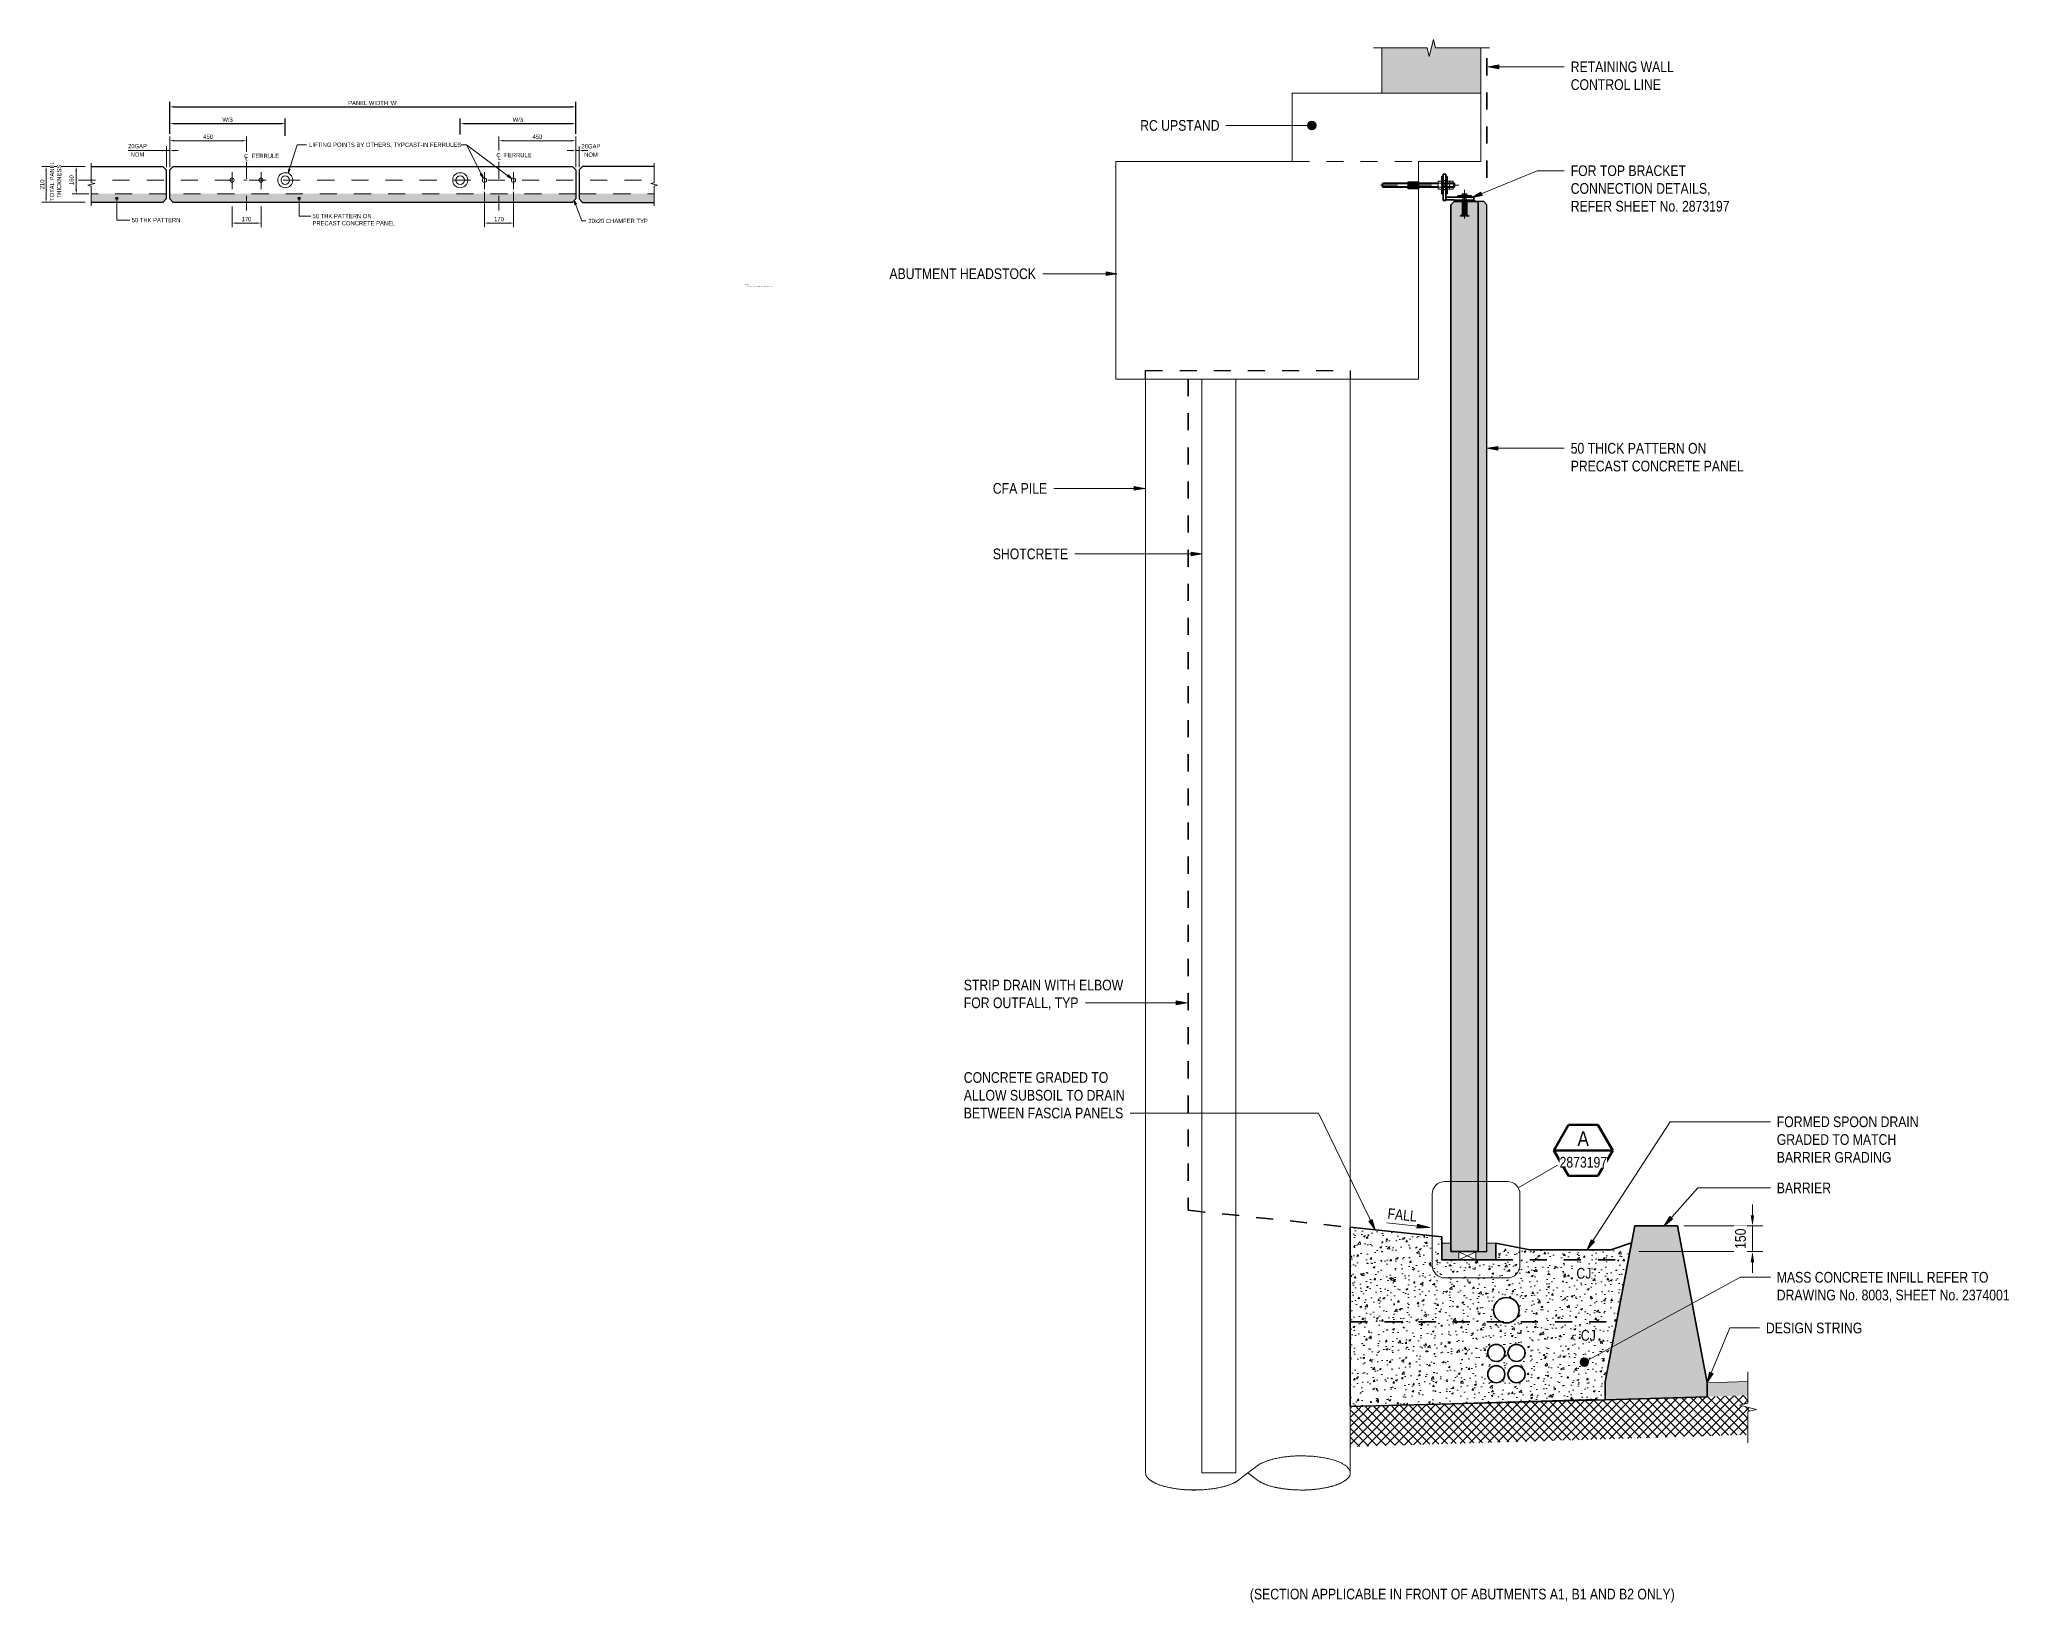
# Model space of a CAD drawing. Header units: metres. Extents: x 27.6 to 52.1, y -5.1 to 8.6.
# Drawn here: x 40.6 to 52.15, y -5.06 to 4.11 of the extents above; entities that cross this region are included whole.
import ezdxf

# ---------------------------------------------------------------- set-up
doc = ezdxf.new("R2010")
doc.units = ezdxf.units.M
for name, pattern in [('ControlLine', [0.02, 0.0125, -0.0025, 0.0025, -0.0025]), ('Dash - Tight', [0.0045, 0.003, -0.0015]), ('JacobsCenter', [0.015, 0.009, -0.0015, 0.003, -0.0015]), ('JacobsDash', [0.0045, 0.003, -0.0015])]:
    doc.linetypes.add(name, pattern=pattern)
doc.layers.get('Defpoints').update_dxf_attribs({"color": 41})
for name, color, linetype, lineweight in [('A-ANNO-DIMS', 7, 'Continuous', 9), ('A-ANNO-NOTE', 7, 'Continuous', 9), ('A-ANNO-SYMB', 7, 'Continuous', 9), ('A-DETL', 7, 'Continuous', 13), ('A-DETL-GENF', 7, 'Continuous', 9), ('G-ANNO-TEXT', 7, 'Continuous', 9)]:
    doc.layers.add(name, color=color, linetype=linetype, lineweight=lineweight)
doc.styles.add('Arial Narrow', font='ARIALN.TTF', dxfattribs={"height": 0.0625})
doc.styles.add('Arial Narrow_1', font='ARIALN.TTF', dxfattribs={"height": 0.0875})
doc.styles.add('Arial Narrow_2', font='ARIALN.TTF', dxfattribs={"height": 0.025})
doc.styles.add('Arial Narrow_3', font='ARIALN.TTF', dxfattribs={"height": 0.0025})
doc.styles.add('Arial Narrow_4', font='ARIALN.TTF', dxfattribs={"height": 0.0035})
doc.styles.add('Arial Narrow_5', font='ARIALN.TTF', dxfattribs={"height": 0.005})
doc.dimstyles.new('Dimension_Standard_O__mm__1', dxfattribs={"dimscale": 0.3048, "dimtxt": 0.063964, "dimasz": 0.205052, "dimexe": 0.19685, "dimexo": 0.123031, "dimgap": 0.123031, "dimtad": 1, "dimdec": 0, "dimlfac": 1000, "dimzin": 0, "dimdsep": 46, "dimtxsty": 'Arial Narrow', "dimsah": 1, "dimcen": 0.09, "dimaunit": 1, "dimadec": 4, "dimazin": 0, "dimtfac": 1, "dimtdec": 4, "dimtix": 1, "dimtmove": 0, "dimatfit": 3, "dimfxl": 1, "dimtvp": 1, "dimtfill": 1, "dimtolj": 1, "dimtzin": 0, "dimlwd": 18, "dimlwe": 18, "dimarcsym": 2})
doc.dimstyles.new('Dimension_Standard_O__mm__2', dxfattribs={"dimscale": 0.3048, "dimtxt": 0.025586, "dimasz": 0.082021, "dimexe": 0.07874, "dimexo": 0.049213, "dimgap": 0.049213, "dimtad": 1, "dimdec": 0, "dimlfac": 1000, "dimzin": 0, "dimdsep": 46, "dimtxsty": 'Arial Narrow_2', "dimsah": 1, "dimcen": 0.09, "dimaunit": 1, "dimadec": 4, "dimazin": 0, "dimtfac": 1, "dimtdec": 4, "dimtix": 1, "dimtmove": 0, "dimatfit": 3, "dimfxl": 1, "dimtvp": 1, "dimtfill": 1, "dimtolj": 1, "dimtzin": 0, "dimlwd": 18, "dimlwe": 18, "dimarcsym": 2})
doc.dimstyles.new('Dimension_Standard_T__mm__1', dxfattribs={"dimscale": 0.3048, "dimtxt": 0.025586, "dimasz": 0.082021, "dimexe": 0.07874, "dimexo": 0.049213, "dimgap": 0.032808, "dimtad": 1, "dimdec": 0, "dimlfac": 1000, "dimzin": 0, "dimdsep": 46, "dimtxsty": 'Arial Narrow_2', "dimsah": 1, "dimcen": 0.09, "dimaunit": 1, "dimadec": 4, "dimazin": 0, "dimtfac": 1, "dimtdec": 4, "dimtix": 1, "dimtmove": 0, "dimatfit": 3, "dimfxl": 1, "dimtvp": 1, "dimtolj": 1, "dimtzin": 0, "dimlwd": 18, "dimlwe": 18, "dimarcsym": 2})
doc.dimstyles.new('Dimension_Standard_T__mm__2', dxfattribs={"dimscale": 0.3048, "dimtxt": 0.025586, "dimasz": 0.082021, "dimexe": 0.07874, "dimexo": 0.049213, "dimgap": 0.032808, "dimtad": 1, "dimdec": 0, "dimlfac": 1000, "dimzin": 0, "dimdsep": 46, "dimtxsty": 'Arial Narrow_2', "dimsah": 1, "dimcen": 0.09, "dimaunit": 1, "dimadec": 4, "dimazin": 0, "dimtfac": 1, "dimtdec": 4, "dimtix": 1, "dimtmove": 1, "dimatfit": 3, "dimfxl": 1, "dimtvp": 1, "dimtolj": 1, "dimtzin": 0, "dimlwd": 18, "dimlwe": 18, "dimarcsym": 2})
doc.dimstyles.new('Dimension_Standard_T_REO', dxfattribs={"dimscale": 0.3048, "dimtxt": 0.025586, "dimasz": 0.082021, "dimexe": 0.098425, "dimexo": 0.0625, "dimgap": 0.032808, "dimtad": 1, "dimdec": 0, "dimlfac": 1000, "dimzin": 0, "dimdsep": 46, "dimtxsty": 'Arial Narrow_2', "dimsah": 1, "dimcen": 0.09, "dimaunit": 1, "dimadec": 4, "dimazin": 0, "dimtfac": 1, "dimtdec": 4, "dimtix": 1, "dimtmove": 0, "dimatfit": 3, "dimfxl": 0.098425, "dimfxlon": 1, "dimtvp": 1, "dimtolj": 1, "dimtzin": 0, "dimlwd": 25, "dimlwe": 25, "dimarcsym": 2})

msp = doc.modelspace()

# ---------------------------------------------------------------- texts
at = {"layer": 'G-ANNO-TEXT', "attachment_point": 1, "bg_fill": 3, "box_fill_scale": 1, "bg_fill_color": 256, "bg_fill_true_color": 13158600, "bg_fill_transparency": 0}
for s, insert, char_height, style in [('1.', (44.7341491, 2.6613304), 0.0035, 'Arial Narrow_4'), ('(SECTION APPLICABLE IN FRONT OF ABUTMENTS A1, B1 AND B2 ONLY)', (47.6928436, -4.9771952), 0.0625, 'Arial Narrow')]:
    msp.add_mtext(s, dxfattribs=dict(at, insert=insert, char_height=char_height, style=style))
at = {"layer": 'G-ANNO-TEXT', "char_height": 0.0625, "attachment_point": 1, "style": 'Arial Narrow', "bg_fill": 3, "box_fill_scale": 1, "bg_fill_color": 256, "bg_fill_transparency": 0}
for s, insert in [('STRIP DRAIN WITH ELBOW', (46.0156159, -1.4062478)), ('CONCRETE GRADED TO ', (46.0156159, -1.9483952))]:
    msp.add_mtext(s, dxfattribs=dict(at, insert=insert))

# ---------------------------------------------------------------- blocks, each defined once
blk = doc.blocks.new('CS_DET_BreakLine_ViewScale - Std Break-8404274-DRG-2873196 - TYPICAL PLAN - PRECAST FASCIA PANEL')
at = {"layer": 'A-DETL-GENF'}
for p, q in [((0.095, 0), (-0.02, 0)), ((0.1, 0.02), (0.095, 0)), ((0.11, -0.02), (0.1, 0.02)), ((0.115, 0), (0.11, -0.02)), ((0.23, 0), (0.115, 0))]:
    blk.add_line(p, q, dxfattribs=at)
blk = doc.blocks.new('CS_DET_BreakLine_ViewScale - Std Break-8404275-DRG-2873196 - TYPICAL PLAN - PRECAST FASCIA PANEL')
at = {"layer": 'A-DETL-GENF'}
for p, q in [((-0.02, 0), (0.095, 0)), ((0.095, 0), (0.1, -0.02)), ((0.1, -0.02), (0.11, 0.02)), ((0.11, 0.02), (0.115, 0)), ((0.115, 0), (0.23, 0))]:
    blk.add_line(p, q, dxfattribs=at)
blk = doc.blocks.new('DIMBLOCK16-DRG-2873196 - TYPICAL PLAN - PRECAST FASCIA PANEL')
at = {"layer": 'A-ANNO-DIMS', "color": 0, "lineweight": 18, "transparency": 16777216}
for p, q in [((40.866, 3.362), (40.612, 3.362)), ((40.636, 3.177), (40.636, 3.337)), ((40.866, 3.152), (40.612, 3.152))]:
    blk.add_line(p, q, dxfattribs=at)
at = {"layer": 'A-ANNO-DIMS', "color": 0, "transparency": 16777216}
for points in [[(40.632, 3.337), (40.64, 3.337), (40.636, 3.362)], [(40.632, 3.177), (40.64, 3.177), (40.636, 3.152)]]:
    blk.add_solid(points, dxfattribs=at)
at = {"layer": 'Defpoints', "color": 0, "transparency": 16777216}
for p in [(40.636, 3.362), (40.881, 3.362), (40.881, 3.152)]:
    blk.add_point(p, dxfattribs=at)
at = {"layer": 'A-ANNO-DIMS', "color": 0, "lineweight": 18, "transparency": 16777216, "insert": (40.613, 3.257), "char_height": 0.025, "width": 0.05702, "attachment_point": 5, "rotation": 90, "style": 'Arial Narrow_2'}
blk.add_mtext('\\A1;210', dxfattribs=at)
blk = doc.blocks.new('DIMBLOCK17-DRG-2873196 - TYPICAL PLAN - PRECAST FASCIA PANEL')
at = {"layer": 'A-ANNO-DIMS', "color": 0, "lineweight": 18, "transparency": 16777216}
for p, q in [((41.341, 3.357), (41.341, 3.479)), ((41.361, 3.357), (41.361, 3.479)), ((41.117, 3.455), (41.341, 3.455)), ((41.316, 3.455), (41.291, 3.455)), ((41.341, 3.455), (41.361, 3.455)), ((41.341, 3.455), (41.361, 3.455)), ((41.386, 3.455), (41.411, 3.455))]:
    blk.add_line(p, q, dxfattribs=at)
at = {"layer": 'A-ANNO-DIMS', "color": 0, "transparency": 16777216}
for points in [[(41.316, 3.459), (41.316, 3.451), (41.341, 3.455)], [(41.386, 3.459), (41.386, 3.451), (41.361, 3.455)]]:
    blk.add_solid(points, dxfattribs=at)
at = {"layer": 'Defpoints', "color": 0, "transparency": 16777216}
for p in [(41.361, 3.455), (41.341, 3.342), (41.361, 3.342)]:
    blk.add_point(p, dxfattribs=at)
at = {"layer": 'A-ANNO-DIMS', "color": 0, "lineweight": 18, "transparency": 16777216, "insert": (41.172, 3.481), "char_height": 0.025, "width": 0.12037, "attachment_point": 5, "line_spacing_factor": 0.974696, "style": 'Arial Narrow_2'}
blk.add_mtext('\\A1;20GAP', dxfattribs=at)
at = {"layer": 'A-ANNO-DIMS', "color": 0, "lineweight": 18, "transparency": 16777216, "insert": (41.172, 3.432), "char_height": 0.025, "width": 0.12037, "attachment_point": 5, "style": 'Arial Narrow_2'}
blk.add_mtext('\\A1;NOM', dxfattribs=at)
blk = doc.blocks.new('DIMBLOCK18-DRG-2873196 - TYPICAL PLAN - PRECAST FASCIA PANEL')
at = {"layer": 'A-ANNO-DIMS', "color": 0, "lineweight": 18, "transparency": 16777216}
for p, q in [((43.741, 3.357), (43.741, 3.479)), ((43.761, 3.357), (43.761, 3.479)), ((43.716, 3.455), (43.691, 3.455)), ((43.761, 3.455), (43.741, 3.455)), ((43.786, 3.455), (43.811, 3.455))]:
    blk.add_line(p, q, dxfattribs=at)
at = {"layer": 'A-ANNO-DIMS', "color": 0, "transparency": 16777216}
for points in [[(43.716, 3.459), (43.716, 3.451), (43.741, 3.455)], [(43.786, 3.459), (43.786, 3.451), (43.761, 3.455)]]:
    blk.add_solid(points, dxfattribs=at)
at = {"layer": 'Defpoints', "color": 0, "transparency": 16777216}
for p in [(43.741, 3.455), (43.741, 3.342), (43.761, 3.342)]:
    blk.add_point(p, dxfattribs=at)
at = {"layer": 'A-ANNO-DIMS', "color": 0, "lineweight": 18, "transparency": 16777216, "insert": (43.83, 3.48), "char_height": 0.025, "width": 0.12037, "attachment_point": 5, "line_spacing_factor": 0.974696, "style": 'Arial Narrow_2'}
blk.add_mtext('\\A1;20GAP', dxfattribs=at)
at = {"layer": 'A-ANNO-DIMS', "color": 0, "lineweight": 18, "transparency": 16777216, "insert": (43.83, 3.431), "char_height": 0.025, "width": 0.12037, "attachment_point": 5, "style": 'Arial Narrow_2'}
blk.add_mtext('\\A1;NOM', dxfattribs=at)
blk = doc.blocks.new('DIMBLOCK19-DRG-2873196 - TYPICAL PLAN - PRECAST FASCIA PANEL')
at = {"layer": 'A-ANNO-DIMS', "color": 0, "lineweight": 18, "transparency": 16777216}
for p, q in [((41.726, 3.128), (41.726, 3.006)), ((41.896, 3.128), (41.896, 3.006)), ((41.751, 3.03), (41.871, 3.03))]:
    blk.add_line(p, q, dxfattribs=at)
at = {"layer": 'A-ANNO-DIMS', "color": 0, "transparency": 16777216}
for points in [[(41.751, 3.034), (41.751, 3.026), (41.726, 3.03)], [(41.871, 3.034), (41.871, 3.026), (41.896, 3.03)]]:
    blk.add_solid(points, dxfattribs=at)
at = {"layer": 'Defpoints', "color": 0, "transparency": 16777216}
for p in [(41.726, 3.143), (41.896, 3.143), (41.896, 3.03)]:
    blk.add_point(p, dxfattribs=at)
at = {"layer": 'A-ANNO-DIMS', "color": 0, "lineweight": 18, "transparency": 16777216, "insert": (41.811, 3.053), "char_height": 0.025, "width": 0.05702, "attachment_point": 5, "style": 'Arial Narrow_2'}
blk.add_mtext('\\A1;170', dxfattribs=at)
blk = doc.blocks.new('DIMBLOCK20-DRG-2873196 - TYPICAL PLAN - PRECAST FASCIA PANEL')
at = {"layer": 'A-ANNO-DIMS', "color": 0, "lineweight": 18, "transparency": 16777216}
for p, q in [((43.206, 3.214), (43.206, 3.006)), ((43.376, 3.214), (43.376, 3.006)), ((43.231, 3.03), (43.351, 3.03))]:
    blk.add_line(p, q, dxfattribs=at)
at = {"layer": 'A-ANNO-DIMS', "color": 0, "transparency": 16777216}
for points in [[(43.231, 3.034), (43.231, 3.026), (43.206, 3.03)], [(43.351, 3.034), (43.351, 3.026), (43.376, 3.03)]]:
    blk.add_solid(points, dxfattribs=at)
at = {"layer": 'Defpoints', "color": 0, "transparency": 16777216}
for p in [(43.206, 3.229), (43.376, 3.229), (43.376, 3.03)]:
    blk.add_point(p, dxfattribs=at)
at = {"layer": 'A-ANNO-DIMS', "color": 0, "lineweight": 18, "transparency": 16777216, "insert": (43.291, 3.053), "char_height": 0.025, "width": 0.05702, "attachment_point": 5, "style": 'Arial Narrow_2'}
blk.add_mtext('\\A1;170', dxfattribs=at)
blk = doc.blocks.new('DIMBLOCK21-DRG-2873196 - TYPICAL PLAN - PRECAST FASCIA PANEL')
at = {"layer": 'A-ANNO-DIMS', "color": 0, "lineweight": 18, "transparency": 16777216}
for p, q in [((41.361, 3.357), (41.361, 3.537)), ((41.386, 3.513), (41.786, 3.513)), ((41.811, 3.447), (41.811, 3.537))]:
    blk.add_line(p, q, dxfattribs=at)
at = {"layer": 'A-ANNO-DIMS', "color": 0, "transparency": 16777216}
for points in [[(41.386, 3.517), (41.386, 3.509), (41.361, 3.513)], [(41.786, 3.517), (41.786, 3.509), (41.811, 3.513)]]:
    blk.add_solid(points, dxfattribs=at)
at = {"layer": 'Defpoints', "color": 0, "transparency": 16777216}
for p in [(41.811, 3.513), (41.811, 3.432), (41.361, 3.342)]:
    blk.add_point(p, dxfattribs=at)
at = {"layer": 'A-ANNO-DIMS', "color": 0, "lineweight": 18, "transparency": 16777216, "insert": (41.586, 3.536), "char_height": 0.025, "width": 0.05702, "attachment_point": 5, "style": 'Arial Narrow_2'}
blk.add_mtext('\\A1;450', dxfattribs=at)
blk = doc.blocks.new('DIMBLOCK22-DRG-2873196 - TYPICAL PLAN - PRECAST FASCIA PANEL')
at = {"layer": 'A-ANNO-DIMS', "color": 0, "lineweight": 18, "transparency": 16777216}
for p, q in [((43.291, 3.456), (43.291, 3.537)), ((43.316, 3.513), (43.716, 3.513)), ((43.741, 3.357), (43.741, 3.537))]:
    blk.add_line(p, q, dxfattribs=at)
at = {"layer": 'A-ANNO-DIMS', "color": 0, "transparency": 16777216}
for points in [[(43.316, 3.517), (43.316, 3.509), (43.291, 3.513)], [(43.716, 3.517), (43.716, 3.509), (43.741, 3.513)]]:
    blk.add_solid(points, dxfattribs=at)
at = {"layer": 'Defpoints', "color": 0, "transparency": 16777216}
for p in [(43.741, 3.513), (43.291, 3.441), (43.741, 3.342)]:
    blk.add_point(p, dxfattribs=at)
at = {"layer": 'A-ANNO-DIMS', "color": 0, "lineweight": 18, "transparency": 16777216, "insert": (43.516, 3.536), "char_height": 0.025, "width": 0.05702, "attachment_point": 5, "style": 'Arial Narrow_2'}
blk.add_mtext('\\A1;450', dxfattribs=at)
blk = doc.blocks.new('DIMBLOCK23-DRG-2873196 - TYPICAL PLAN - PRECAST FASCIA PANEL')
at = {"layer": 'A-ANNO-DIMS', "color": 0, "lineweight": 18, "transparency": 16777216}
for p, q in [((40.866, 3.362), (40.789, 3.362)), ((40.813, 3.227), (40.813, 3.337)), ((40.886, 3.202), (40.789, 3.202))]:
    blk.add_line(p, q, dxfattribs=at)
at = {"layer": 'A-ANNO-DIMS', "color": 0, "transparency": 16777216}
for points in [[(40.808, 3.337), (40.817, 3.337), (40.813, 3.362)], [(40.808, 3.227), (40.817, 3.227), (40.813, 3.202)]]:
    blk.add_solid(points, dxfattribs=at)
at = {"layer": 'Defpoints', "color": 0, "transparency": 16777216}
for p in [(40.881, 3.362), (40.901, 3.202)]:
    blk.add_point(p, dxfattribs=at)
at = {"layer": 'A-ANNO-DIMS', "color": 0, "lineweight": 18, "transparency": 16777216, "insert": (40.785, 3.282), "char_height": 0.025, "width": 0.05702, "attachment_point": 5, "rotation": 90, "style": 'Arial Narrow_2', "bg_fill": 3, "box_fill_scale": 1.1, "bg_fill_color": 256, "bg_fill_true_color": 13158600, "bg_fill_transparency": 0}
blk.add_mtext('\\A1;160', dxfattribs=at)
at = {"layer": 'Defpoints', "color": 0, "transparency": 16777216}
blk.add_point((40.813, 3.362), dxfattribs=at)
blk = doc.blocks.new('CS_Annot_Centreline Symbol1 - CS_Annot_Centreline Symbol 2-5069981-DRG-2873196 - TYPICAL PLAN - PRECAST FASCIA PANEL')
at = {"layer": 'A-ANNO-NOTE', "char_height": 0.0025, "attachment_point": 1, "style": 'Arial Narrow_3'}
for s, insert, width in [('C  ', (-0.0012, 0.0046), 0.004409), ('L', (-0.0004, 0.0033), 0.001924)]:
    blk.add_mtext(s, dxfattribs=dict(at, insert=insert, width=width))
blk = doc.blocks.new('DIMBLOCK24-DRG-2873196 - TYPICAL PLAN - PRECAST FASCIA PANEL')
at = {"layer": 'A-ANNO-DIMS', "color": 0, "lineweight": 25, "transparency": 16777216}
for p, q in [((41.361, 3.602), (41.361, 3.643)), ((41.386, 3.613), (42.013, 3.613)), ((42.038, 3.541), (42.038, 3.643))]:
    blk.add_line(p, q, dxfattribs=at)
at = {"layer": 'A-ANNO-DIMS', "color": 0, "transparency": 16777216}
for points in [[(41.386, 3.617), (41.386, 3.609), (41.361, 3.613)], [(42.013, 3.617), (42.013, 3.609), (42.038, 3.613)]]:
    blk.add_solid(points, dxfattribs=at)
at = {"layer": 'Defpoints', "color": 0, "transparency": 16777216}
for p in [(41.361, 3.583), (42.038, 3.613), (42.038, 3.522)]:
    blk.add_point(p, dxfattribs=at)
at = {"layer": 'A-ANNO-DIMS', "color": 0, "lineweight": 25, "transparency": 16777216, "insert": (41.7, 3.636), "char_height": 0.025, "width": 0.06141, "attachment_point": 5, "style": 'Arial Narrow_2'}
blk.add_mtext('\\A1;W/3', dxfattribs=at)
blk = doc.blocks.new('DIMBLOCK25-DRG-2873196 - TYPICAL PLAN - PRECAST FASCIA PANEL')
at = {"layer": 'A-ANNO-DIMS', "color": 0, "lineweight": 25, "transparency": 16777216}
for p, q in [((43.064, 3.55), (43.064, 3.643)), ((43.089, 3.613), (43.716, 3.613)), ((43.741, 3.602), (43.741, 3.643))]:
    blk.add_line(p, q, dxfattribs=at)
at = {"layer": 'A-ANNO-DIMS', "color": 0, "transparency": 16777216}
for points in [[(43.089, 3.617), (43.089, 3.609), (43.064, 3.613)], [(43.716, 3.617), (43.716, 3.609), (43.741, 3.613)]]:
    blk.add_solid(points, dxfattribs=at)
at = {"layer": 'Defpoints', "color": 0, "transparency": 16777216}
for p in [(43.741, 3.613), (43.741, 3.583), (43.064, 3.531)]:
    blk.add_point(p, dxfattribs=at)
at = {"layer": 'A-ANNO-DIMS', "color": 0, "lineweight": 25, "transparency": 16777216, "insert": (43.402, 3.636), "char_height": 0.025, "width": 0.06141, "attachment_point": 5, "style": 'Arial Narrow_2'}
blk.add_mtext('\\A1;W/3', dxfattribs=at)
blk = doc.blocks.new('DIMBLOCK26-DRG-2873196 - TYPICAL PLAN - PRECAST FASCIA PANEL')
at = {"layer": 'A-ANNO-DIMS', "color": 0, "lineweight": 25, "transparency": 16777216}
for p, q in [((41.361, 3.554), (41.361, 3.741)), ((41.386, 3.711), (43.716, 3.711)), ((43.741, 3.554), (43.741, 3.741))]:
    blk.add_line(p, q, dxfattribs=at)
at = {"layer": 'A-ANNO-DIMS', "color": 0, "transparency": 16777216}
for points in [[(41.386, 3.716), (41.386, 3.707), (41.361, 3.711)], [(43.716, 3.716), (43.716, 3.707), (43.741, 3.711)]]:
    blk.add_solid(points, dxfattribs=at)
at = {"layer": 'Defpoints', "color": 0, "transparency": 16777216}
for p in [(43.741, 3.711), (41.361, 3.535), (43.741, 3.535)]:
    blk.add_point(p, dxfattribs=at)
at = {"layer": 'A-ANNO-DIMS', "color": 0, "lineweight": 25, "transparency": 16777216, "insert": (42.551, 3.734), "char_height": 0.025, "width": 0.29143, "attachment_point": 5, "style": 'Arial Narrow_2'}
blk.add_mtext("\\A1;PANEL WIDTH 'W'", dxfattribs=at)
blk = doc.blocks.new('CS_DET_BreakLine_ViewScale - Std Break-6247308-DRG-2873196 - TYPICAL SECTION - PRECAST FASCIA PANEL A1')
at = {"layer": 'A-DETL-GENF'}
for p, q in [((-0.05, 0), (0.134, 0)), ((0.134, 0), (0.146, -0.05)), ((0.146, -0.05), (0.171, 0.05)), ((0.171, 0.05), (0.184, 0)), ((0.184, 0), (0.367, 0))]:
    blk.add_line(p, q, dxfattribs=at)
blk = doc.blocks.new('SC_DET_BREAK LINE - Pipe Break-7864863-DRG-2873196 - TYPICAL SECTION - PRECAST FASCIA PANEL A1')
at = {"layer": 'A-DETL-GENF', "lineweight": 13}
for p, q in [((0.643, 0.032), (0.6, 0)), ((0.6, 0), (0.643, 0.032)), ((0.6, 0), (0.557, -0.032)), ((0.6, 0), (0.557, -0.032)), ((0.643, -0.032), (0.6, 0)), ((0.6, 0), (0.643, -0.032))]:
    blk.add_line(p, q, dxfattribs=at)
for centre, start_param, end_param in [((0.286, 0), 3.141593, 3.298557), ((0.914, 0), 2.642267, 2.669866), ((0.914, 0), 2.481565, 2.491458), ((0.914, 0), 2.320067, 2.327554), ((0.914, 0), 2.153515, 2.158816), ((0.914, 0), 0.993631, 0.996978), ((0.914, 0), 0.658362, 0.670958), ((0.914, 0), 0.488692, 0.502067), ((0.914, 0), 0.327947, 0.340885), ((0.914, 0), 0.150503, 0.178276), ((0.286, 0), 3.311233, 3.46149), ((0.286, 0), 3.479936, 3.628079), ((0.286, 0), 3.647268, 3.79662), ((0.286, 0), 3.813006, 3.966134), ((0.286, 0), 3.976865, 4.136009), ((0.286, 0), 4.138409, 5.131572), ((0.286, 0), 5.132972, 5.295058), ((0.286, 0), 5.301679, 5.459932), ((0.286, 0), 5.470009, 5.626063), ((0.286, 0), 5.637242, 5.79339), ((0.286, 0), 5.801992, 5.961804), ((0.914, 0), 3.613319, 3.622786), ((0.914, 0), 3.631388, 3.640918), ((0.914, 0), 3.798715, 3.80162), ((0.914, 0), 5.9423, 5.944842), ((0.914, 0), 6.104909, 6.113545), ((0.914, 0), 6.126221, 6.132683)]:
    blk.add_ellipse(centre, major_axis=(0.286, 0), ratio=0.349427, start_param=start_param, end_param=end_param, dxfattribs=at)
for points, knots in [([(0.557, -0.032), (0.551, -0.037), (0.541, -0.045), (0.524, -0.055), (0.509, -0.062), (0.493, -0.069), (0.478, -0.074), (0.465, -0.078), (0.455, -0.081), (0.444, -0.083), (0.43, -0.086), (0.415, -0.089), (0.4, -0.092), (0.389, -0.093), (0.377, -0.095), (0.365, -0.096), (0.352, -0.097), (0.34, -0.098), (0.328, -0.099), (0.315, -0.099), (0.303, -0.1), (0.29, -0.1), (0.278, -0.1), (0.265, -0.1), (0.252, -0.099), (0.24, -0.099), (0.228, -0.098), (0.215, -0.097), (0.203, -0.096), (0.191, -0.094), (0.179, -0.093), (0.168, -0.091), (0.156, -0.089), (0.144, -0.087), (0.129, -0.084), (0.114, -0.08), (0.099, -0.076), (0.085, -0.071), (0.072, -0.066), (0.06, -0.061), (0.049, -0.056), (0.039, -0.05), (0.03, -0.045), (0.019, -0.037), (0.011, -0.028), (0.005, -0.02), (0.001, -0.011), (0, -0.004), (0, 0)], [0, 0, 0, 0, 0.0625, 0.09375, 0.125, 0.15625, 0.1875, 0.203125, 0.21875, 0.234375, 0.25, 0.28125, 0.296875, 0.3125, 0.328125, 0.34375, 0.359375, 0.375, 0.390625, 0.40625, 0.421875, 0.4375, 0.453125, 0.46875, 0.484375, 0.5, 0.515625, 0.53125, 0.546875, 0.5625, 0.578125, 0.59375, 0.609375, 0.625, 0.648438, 0.671875, 0.695312, 0.71875, 0.742188, 0.765625, 0.789062, 0.8125, 0.835938, 0.859375, 0.90625, 0.929688, 0.953125, 1, 1, 1, 1]), ([(1.2, 0), (1.2, 0.003), (1.199, 0.009), (1.197, 0.016), (1.194, 0.021), (1.19, 0.026), (1.186, 0.031), (1.181, 0.036), (1.176, 0.041), (1.169, 0.045), (1.162, 0.05), (1.154, 0.054), (1.146, 0.059), (1.137, 0.063), (1.127, 0.067), (1.117, 0.071), (1.106, 0.074), (1.095, 0.078), (1.083, 0.081), (1.071, 0.084), (1.058, 0.087), (1.045, 0.089), (1.031, 0.091), (1.018, 0.093), (1.003, 0.095), (0.989, 0.097), (0.975, 0.098), (0.96, 0.099), (0.945, 0.099), (0.93, 0.1), (0.915, 0.1), (0.901, 0.1), (0.886, 0.1), (0.871, 0.099), (0.856, 0.098), (0.842, 0.097), (0.827, 0.095), (0.813, 0.094), (0.799, 0.092), (0.786, 0.089), (0.773, 0.087), (0.76, 0.084), (0.745, 0.081), (0.73, 0.076), (0.713, 0.071), (0.698, 0.065), (0.684, 0.059), (0.671, 0.053), (0.657, 0.044), (0.648, 0.037), (0.643, 0.032)], [0.5, 0.5, 0.5, 0.5, 0.5185185, 0.5277778, 0.537037, 0.5462963, 0.5555556, 0.5648148, 0.5740741, 0.5833333, 0.5925926, 0.6018519, 0.6111111, 0.6203704, 0.6296296, 0.6388889, 0.6481481, 0.6574074, 0.6666667, 0.6759259, 0.6851852, 0.6944444, 0.7037037, 0.712963, 0.7222222, 0.7314815, 0.7407407, 0.75, 0.7592593, 0.7685185, 0.7777778, 0.787037, 0.7962963, 0.8055556, 0.8148148, 0.8240741, 0.8333333, 0.8425926, 0.8518519, 0.8611111, 0.8703704, 0.8796296, 0.8888889, 0.9027778, 0.9166667, 0.9305556, 0.9444444, 0.9583333, 0.9722222, 1, 1, 1, 1]), ([(1.2, 0), (1.2, -0.006), (1.198, -0.015), (1.19, -0.026), (1.183, -0.035), (1.173, -0.043), (1.161, -0.05), (1.15, -0.057), (1.14, -0.061), (1.132, -0.065), (1.124, -0.068), (1.115, -0.071), (1.106, -0.074), (1.096, -0.077), (1.086, -0.08), (1.076, -0.082), (1.065, -0.085), (1.051, -0.088), (1.036, -0.09), (1.021, -0.093), (1.009, -0.094), (0.997, -0.096), (0.985, -0.097), (0.972, -0.098), (0.96, -0.099), (0.948, -0.099), (0.935, -0.1), (0.922, -0.1), (0.91, -0.1), (0.897, -0.1), (0.885, -0.099), (0.872, -0.099), (0.86, -0.098), (0.848, -0.097), (0.835, -0.096), (0.823, -0.095), (0.811, -0.093), (0.8, -0.092), (0.788, -0.09), (0.777, -0.088), (0.766, -0.086), (0.756, -0.083), (0.745, -0.081), (0.735, -0.078), (0.722, -0.074), (0.707, -0.069), (0.691, -0.062), (0.676, -0.055), (0.659, -0.045), (0.649, -0.037), (0.643, -0.032)], [0, 0, 0, 0, 0.0625, 0.09375, 0.125, 0.15625, 0.1875, 0.21875, 0.234375, 0.25, 0.265625, 0.28125, 0.296875, 0.3125, 0.328125, 0.34375, 0.359375, 0.375, 0.40625, 0.421875, 0.4375, 0.453125, 0.46875, 0.484375, 0.5, 0.515625, 0.53125, 0.546875, 0.5625, 0.578125, 0.59375, 0.609375, 0.625, 0.640625, 0.65625, 0.671875, 0.6875, 0.703125, 0.71875, 0.734375, 0.75, 0.765625, 0.78125, 0.796875, 0.8125, 0.84375, 0.875, 0.90625, 0.9375, 1, 1, 1, 1]), ([(0.688, -0.061), (0.689, -0.062), (0.693, -0.063), (0.696, -0.065), (0.697, -0.065)], [0.058986931, 0.058986931, 0.058986931, 0.058986931, 0.064814815, 0.068653938, 0.068653938, 0.068653938, 0.068653938]), ([(0.706, -0.068), (0.708, -0.069), (0.712, -0.071), (0.716, -0.072), (0.717, -0.072)], [0.076606779, 0.076606779, 0.076606779, 0.076606779, 0.083333333, 0.08653105, 0.08653105, 0.08653105, 0.08653105]), ([(0.757, -0.083), (0.758, -0.084), (0.762, -0.085), (0.766, -0.085), (0.769, -0.086)], [0.118156074, 0.118156074, 0.118156074, 0.118156074, 0.12037037, 0.126766795, 0.126766795, 0.126766795, 0.126766795]), ([(0.781, -0.088), (0.783, -0.089), (0.787, -0.089), (0.79, -0.09), (0.793, -0.09)], [0.13569867, 0.13569867, 0.13569867, 0.13569867, 0.138888889, 0.143630837, 0.143630837, 0.143630837, 0.143630837]), ([(0.806, -0.093), (0.809, -0.093), (0.813, -0.093), (0.816, -0.094), (0.818, -0.094)], [0.152977533, 0.152977533, 0.152977533, 0.152977533, 0.157407407, 0.160677144, 0.160677144, 0.160677144, 0.160677144]), ([(0.833, -0.096), (0.836, -0.096), (0.839, -0.096), (0.843, -0.097), (0.844, -0.097)], [0.17009963, 0.17009963, 0.17009963, 0.17009963, 0.175925926, 0.177297888, 0.177297888, 0.177297888, 0.177297888]), ([(0.928, -0.1), (0.929, -0.1), (0.932, -0.1), (0.936, -0.1), (0.938, -0.1)], [0.229868112, 0.229868112, 0.229868112, 0.229868112, 0.231481481, 0.23648789, 0.23648789, 0.23648789, 0.23648789]), ([(0.955, -0.099), (0.956, -0.099), (0.96, -0.099), (0.964, -0.099), (0.965, -0.098)], [0.246588285, 0.246588285, 0.246588285, 0.246588285, 0.25, 0.253370197, 0.253370197, 0.253370197, 0.253370197]), ([(0.982, -0.097), (0.984, -0.097), (0.987, -0.097), (0.991, -0.096), (0.992, -0.096)], [0.263656938, 0.263656938, 0.263656938, 0.263656938, 0.268518519, 0.270098676, 0.270098676, 0.270098676, 0.270098676]), ([(1.069, -0.084), (1.07, -0.084), (1.073, -0.083), (1.076, -0.083), (1.078, -0.082)], [0.323294412, 0.323294412, 0.323294412, 0.323294412, 0.324074074, 0.329660723, 0.329660723, 0.329660723, 0.329660723]), ([(1.091, -0.079), (1.092, -0.078), (1.095, -0.077), (1.098, -0.077), (1.1, -0.076)], [0.339824007, 0.339824007, 0.339824007, 0.339824007, 0.342592593, 0.346815273, 0.346815273, 0.346815273, 0.346815273]), ([(1.112, -0.072), (1.113, -0.072), (1.116, -0.071), (1.119, -0.07), (1.12, -0.07)], [0.356657892, 0.356657892, 0.356657892, 0.356657892, 0.361111111, 0.363718642, 0.363718642, 0.363718642, 0.363718642]), ([(1.13, -0.065), (1.133, -0.065), (1.135, -0.064), (1.137, -0.062), (1.138, -0.062)], [0.373625894, 0.373625894, 0.373625894, 0.373625894, 0.37962963, 0.380804753, 0.380804753, 0.380804753, 0.380804753]), ([(1.168, -0.046), (1.168, -0.046), (1.17, -0.044), (1.172, -0.043), (1.174, -0.042)], [0.415302808, 0.415302808, 0.415302808, 0.415302808, 0.416666667, 0.423306995, 0.423306995, 0.423306995, 0.423306995]), ([(1.188, -0.028), (1.189, -0.027), (1.19, -0.026), (1.191, -0.024), (1.192, -0.024)], [0.449265498, 0.449265498, 0.449265498, 0.449265498, 0.453703704, 0.457880463, 0.457880463, 0.457880463, 0.457880463])]:
    blk.add_open_spline(points, degree=3, knots=knots, dxfattribs=at)
for points in [[(1.199, -0.009), (1.2, -0.006), (1.2, -0.003), (1.2, 0)], [(0.643, -0.032), (0.646, -0.035), (0.65, -0.038), (0.653, -0.041)], [(0.657, -0.044), (0.66, -0.046), (0.663, -0.047), (0.666, -0.049)], [(0.672, -0.053), (0.674, -0.054), (0.677, -0.056), (0.68, -0.057)], [(1.179, -0.037), (1.181, -0.036), (1.183, -0.034), (1.184, -0.033)], [(1.195, -0.019), (1.196, -0.017), (1.197, -0.015), (1.197, -0.014)]]:
    blk.add_open_spline(points, degree=3, dxfattribs=at)
blk = doc.blocks.new('BoltElevation - Bolt-6245653-DRG-2873196 - TYPICAL SECTION - PRECAST FASCIA PANEL A1')
at = {"layer": 'A-DETL-GENF', "lineweight": 13}
for p, q in [((-0.016, 0), (-0.016, 0.009)), ((-0.016, 0), (0.016, 0)), ((-0.012, 0.011), (0.012, 0.011)), ((-0.008, 0), (-0.008, 0.009)), ((0.008, 0), (0.008, 0.009)), ((0.016, 0), (0.016, 0.009))]:
    blk.add_line(p, q, dxfattribs=at)
at = {"layer": 'A-DETL-GENF'}
for p, q in [((-0.008, 0), (-0.008, -0.024)), ((-0.008, -0.034), (-0.008, -0.061)), ((-0.008, -0.061), (-0.006, -0.063)), ((-0.008, -0.061), (0.008, -0.061)), ((-0.006, -0.034), (-0.006, -0.063)), ((-0.006, -0.063), (0.006, -0.063)), ((0.006, -0.034), (0.006, -0.063)), ((0.006, -0.063), (0.008, -0.061)), ((0.008, -0.024), (0.008, 0)), ((0.008, -0.061), (0.008, -0.034))]:
    blk.add_line(p, q, dxfattribs=at)
at = {"layer": 'A-DETL-GENF', "lineweight": 13}
for centre, radius, start, end in [((-0.012, 0.006), 0.0048, 33.5573, 146.4427), ((0, -0.005), 0.016, 60, 120), ((0.012, 0.006), 0.0048, 33.5573, 146.3422)]:
    blk.add_arc(centre, radius, start, end, dxfattribs=at)
blk = doc.blocks.new('BoltNutElevation - Nut-8066476-DRG-2873196 - TYPICAL SECTION - PRECAST FASCIA PANEL A1')
at = {"layer": 'A-DETL-GENF', "lineweight": 13}
for p, q in [((0.003, 0.024), (0.018, 0.024)), ((0.003, 0.012), (0.018, 0.012)), ((0.022, 0.018), (0.022, -0.018)), ((0.003, -0.012), (0.018, -0.012)), ((0.003, -0.024), (0.018, -0.024))]:
    blk.add_line(p, q, dxfattribs=at)
for centre, radius, start, end in [((0.007, 0.018), 0.0072, 123.5573, 236.4427), ((0.024, 0), 0.024, 150, 210), ((0.014, 0.018), 0.0072, 303.5573, 56.4427), ((-0.002, 0), 0.024, 330, 30), ((0.007, -0.018), 0.0072, 123.6243, 179.9939), ((0.007, -0.018), 0.0072, 180.0335, 236.4427), ((0.014, -0.018), 0.0072, 303.5573, 56.3757)]:
    blk.add_arc(centre, radius, start, end, dxfattribs=at)
blk = doc.blocks.new('BoltThinNutElevation - ThinNut-8066477-DRG-2873196 - TYPICAL SECTION - PRECAST FASCIA PANEL A1')
at = {"layer": 'A-DETL-GENF', "lineweight": 13}
for p, q in [((0, 0.018), (0, -0.018)), ((0.003, 0.024), (0.011, 0.024)), ((0.003, 0.012), (0.011, 0.012)), ((0.014, 0.018), (0.014, -0.018)), ((0.003, -0.012), (0.011, -0.012)), ((0.003, -0.024), (0.011, -0.024))]:
    blk.add_line(p, q, dxfattribs=at)
for centre, radius, start, end in [((0.007, 0.018), 0.0072, 123.5573, 236.4427), ((0.024, 0), 0.024, 150, 210), ((0.007, 0.018), 0.0072, 303.5573, 56.4427), ((-0.01, 0), 0.024, 330, 30), ((0.007, -0.018), 0.0072, 123.6243, 236.4427), ((0.007, -0.018), 0.0072, 303.5573, 56.3757)]:
    blk.add_arc(centre, radius, start, end, dxfattribs=at)
blk = doc.blocks.new('BoltNutElevation - Nut-V3-DRG-2873196 - TYPICAL SECTION - PRECAST FASCIA PANEL A1')
at = {"layer": 'A-DETL-GENF', "lineweight": 13}
for p, q in [((0, 0.018), (0, -0.018)), ((0.003, 0.024), (0.018, 0.024)), ((0.003, 0.012), (0.018, 0.012)), ((0.022, 0.018), (0.022, -0.018)), ((0.003, -0.012), (0.018, -0.012)), ((0.003, -0.024), (0.018, -0.024))]:
    blk.add_line(p, q, dxfattribs=at)
for centre, radius, start, end in [((0.007, 0.018), 0.0072, 123.5573, 236.4427), ((0.024, 0), 0.024, 150, 210), ((0.014, 0.018), 0.0072, 303.5573, 56.4427), ((-0.002, 0), 0.024, 330, 30), ((0.007, -0.018), 0.0072, 123.6243, 236.4427), ((0.014, -0.018), 0.0072, 303.5573, 56.3757)]:
    blk.add_arc(centre, radius, start, end, dxfattribs=at)
blk = doc.blocks.new('BREAK LINE - INPUT VIEW SCALE_R13 - Std Break-9086619-DRG-2873196 - TYPICAL SECTION - PRECAST FASCIA PANEL A1')
at = {"layer": 'A-DETL-GENF'}
for p, q in [((-0.05, 0), (0.265, 0)), ((0.265, 0), (0.277, -0.05)), ((0.277, -0.05), (0.302, 0.05)), ((0.302, 0.05), (0.315, 0)), ((0.315, 0), (0.63, 0))]:
    blk.add_line(p, q, dxfattribs=at)
blk = doc.blocks.new('Drafting View - SheetRef-4900799-DRG-2873196 - TYPICAL SECTION - PRECAST FASCIA PANEL A1')
at = {"layer": 'A-ANNO-SYMB', "lineweight": 50}
for p, q in [((-0.00346, 0.006), (-0.00693, 0)), ((0.00346, 0.006), (-0.00346, 0.006)), ((0.00693, 0), (0.00346, 0.006)), ((-0.00693, 0), (0.00693, 0)), ((-0.00693, 0), (-0.00347, -0.006)), ((0.00346, -0.006), (0.00693, 0)), ((-0.00347, -0.006), (0.00346, -0.006))]:
    blk.add_line(p, q, dxfattribs=at)
blk = doc.blocks.new('DIMBLOCK27-DRG-2873196 - TYPICAL SECTION - PRECAST FASCIA PANEL A1')
at = {"layer": 'A-ANNO-DIMS', "color": 0, "lineweight": 18, "transparency": 16777216}
for p, q in [((50.639, -2.787), (50.639, -2.725)), ((50.236, -2.85), (50.699, -2.85)), ((50.639, -3), (50.639, -2.85)), ((49.972, -3), (50.699, -3)), ((50.639, -3.063), (50.639, -3.125))]:
    blk.add_line(p, q, dxfattribs=at)
at = {"layer": 'A-ANNO-DIMS', "color": 0, "transparency": 16777216}
for points in [[(50.628, -2.787), (50.649, -2.787), (50.639, -2.85)], [(50.628, -3.063), (50.649, -3.063), (50.639, -3)]]:
    blk.add_solid(points, dxfattribs=at)
at = {"layer": 'Defpoints', "color": 0, "transparency": 16777216}
for p in [(50.199, -2.85), (49.935, -3)]:
    blk.add_point(p, dxfattribs=at)
at = {"layer": 'A-ANNO-DIMS', "color": 0, "lineweight": 18, "transparency": 16777216, "insert": (50.569, -2.925), "char_height": 0.0625, "width": 0.14255, "attachment_point": 5, "rotation": 90, "style": 'Arial Narrow', "bg_fill": 3, "box_fill_scale": 1.1, "bg_fill_color": 256, "bg_fill_true_color": 13158600, "bg_fill_transparency": 0}
blk.add_mtext('\\A1;150', dxfattribs=at)
at = {"layer": 'Defpoints', "color": 0, "transparency": 16777216}
blk.add_point((50.639, -2.85), dxfattribs=at)

# ---------------------------------------------------------------- dimensions: what is measured, and where the dimension line sits
at = {"layer": 'A-ANNO-DIMS', "lineweight": 25}
dim = msp.add_linear_dim(base=(42.0382808, 3.6130162), p1=(41.3609581, 3.5830162), p2=(42.0382808, 3.5219402), text='W/3', dimstyle='Dimension_Standard_T_REO', override={"dimpost": '<>', "dimfxl": 0.680071}, dxfattribs=at)
dim.commit()
dim.dimension.update_dxf_attribs({"geometry": 'DIMBLOCK24-DRG-2873196 - TYPICAL PLAN - PRECAST FASCIA PANEL', "text_midpoint": (41.6996194, 3.6359425)})
at = {"layer": 'A-ANNO-DIMS', "lineweight": 18}
for base, p1, p2, picture, middle in [((41.3609581, 3.4547629), (41.3409581, 3.341616), (41.3609581, 3.341616), 'DIMBLOCK17-DRG-2873196 - TYPICAL PLAN - PRECAST FASCIA PANEL', (41.1720771, 3.4535295)), ((43.7409581, 3.4547629), (43.7609581, 3.341616), (43.7409581, 3.341616), 'DIMBLOCK18-DRG-2873196 - TYPICAL PLAN - PRECAST FASCIA PANEL', (43.8295267, 3.4535295))]:
    dim = msp.add_linear_dim(base=base, p1=p1, p2=p2, text='<>\\XNOM', dimstyle='Dimension_Standard_T__mm__2', override={"dimpost": '<>GAP', "dimfxl": 0.02}, dxfattribs=at)
    dim.commit()
    dim.dimension.update_dxf_attribs({"geometry": picture, "text_midpoint": middle, "dimtype": 160})
for base, p1, p2, override, picture, middle in [((41.8109581, 3.5130162), (41.3609581, 3.341616), (41.8109581, 3.4324033), {"dimpost": '<>', "dimfxl": 0.459067}, 'DIMBLOCK21-DRG-2873196 - TYPICAL PLAN - PRECAST FASCIA PANEL', (41.5859581, 3.5357805)), ((43.7409581, 3.5130162), (43.2909581, 3.4407888), (43.7409581, 3.341616), {"dimpost": '<>', "dimfxl": 0.460798}, 'DIMBLOCK22-DRG-2873196 - TYPICAL PLAN - PRECAST FASCIA PANEL', (43.5159581, 3.5357805)), ((41.8959581, 3.0299211), (41.7259581, 3.1428654), (41.8959581, 3.1428654), {"dimpost": '<>', "dimfxl": 0.17}, 'DIMBLOCK19-DRG-2873196 - TYPICAL PLAN - PRECAST FASCIA PANEL', (41.8109581, 3.0526854)), ((43.3759581, 3.0299211), (43.2059581, 3.229116), (43.3759581, 3.229116), {"dimpost": '<>', "dimfxl": 0.17}, 'DIMBLOCK20-DRG-2873196 - TYPICAL PLAN - PRECAST FASCIA PANEL', (43.2909581, 3.0526854))]:
    dim = msp.add_linear_dim(base=base, p1=p1, p2=p2, dimstyle='Dimension_Standard_T__mm__1', override=override, dxfattribs=at)
    dim.commit()
    dim.dimension.update_dxf_attribs({"geometry": picture, "text_midpoint": middle})
dim = msp.add_linear_dim(base=(40.6360794, 3.361616), p1=(40.8809581, 3.151616), p2=(40.8809581, 3.361616), angle=90, dimstyle='Dimension_Standard_T__mm__1', override={"dimpost": '<>', "dimfxl": 0.21}, dxfattribs=at)
dim.commit()
dim.dimension.update_dxf_attribs({"geometry": 'DIMBLOCK16-DRG-2873196 - TYPICAL PLAN - PRECAST FASCIA PANEL', "text_midpoint": (40.613315, 3.256616)})

# ---------------------------------------------------------------- hatches: boundary and pattern name
at = {"layer": 'A-DETL-GENF', "true_color": 0xffffff}
for points in [[(48.8628665, 3.7918792), (49.0463114, 3.7918792), (49.0463114, 4.0570299), (48.7813906, 4.0570299), (48.7688906, 4.1070299), (48.7438906, 4.0070299), (48.7313906, 4.0570299), (48.4664697, 4.0570299), (48.4664697, 3.7918792), (48.8605023, 3.7918792)], [(48.6809853, 3.2317938), (48.6809853, 3.2717938), (48.6209853, 3.2717938), (48.6209853, 3.2317938)], [(48.8903836, 3.1560184), (49.0170976, 3.1560225), (49.0060052, 3.1658122), (48.8903836, 3.1658102), (48.8903836, 3.1560225)]]:
    msp.add_hatch(color=7, dxfattribs=at).paths.add_polyline_path(points)
at = {"layer": 'A-DETL-GENF', "true_color": 0xd6ccbe}
for points in [[(40.9009581, 3.151616), (41.3209581, 3.151616), (41.3409581, 3.171616), (41.3409581, 3.201616), (40.9009581, 3.201616), (40.9009581, 3.1993433)], [(43.7209581, 3.151616), (43.7409581, 3.171616), (43.7409581, 3.201616), (41.3609581, 3.201616), (41.3609581, 3.171616), (41.3809581, 3.151616)], [(43.7809581, 3.151616), (44.2009581, 3.151616), (44.2009581, 3.201616), (43.7609581, 3.201616), (43.7609581, 3.171616)], [(49.0313586, -3.0000287), (49.0813586, -3.0000287), (49.0811797, 3.1376263), (49.063679, 3.1560234), (49.0311791, 3.1560225), (49.031354, -2.8441346)]]:
    msp.add_hatch(color=9, dxfattribs=at).paths.add_polyline_path(points)
at = {"layer": 'A-DETL-GENF'}
h = msp.add_hatch(dxfattribs=at)
h.set_pattern_fill('FP_8', color=256, style=0, pattern_type=2)
h.set_pattern_definition([(50, (39.52656, 0), (0.2892177, -0.025306), [0.03024, -0.33266]), (355, (39.52656, 0), (-0.0559485, 0.3033), [0.02419, -0.26613]), (100.451, (39.55066, -0.0021), (0.233273, 0.277996), [0.0257, -0.28272]), (46.184, (39.52656, 0.08064), (0.430338, -0.066747), [0.04536, -0.49899]), (96.636, (39.5624, 0.0751), (0.376873, 0.392794), [0.03855, -0.42408]), (351.184, (39.52656, 0.08064), (0.376882, 0.392789), [0.03629, -0.39919]), (21, (39.56688, 0.06048), (0.240687, -0.1623487), [0.03024, -0.33266]), (326, (39.56688, 0.06048), (0.098109, 0.292397), [0.02419, -0.26613]), (71.451, (39.58694, 0.04695), (0.3388, 0.130048), [0.0257, -0.28272]), (37.5, (39.52656, 0), (0.0048982, 0.13423), [0.00084, -0.26206, 0.00084, -0.26932, -0.26714]), (37.5, (39.52656, 0), (0.0048982, 0.13423), [-0.53306, 0.00084, -0.2663]), (7.5, (39.52656, 0), (0.106079, 0.1590367), [0.00084, -0.15319, 0.00084, -0.25602, -0.10181]), (7.5, (39.52656, 0), (0.106079, 0.1590367), [-0.41089, 0.00084, -0.10098]), (327.5, (39.43664, 0), (0.2152511, -0.0090994), [0.00084, -0.09997, 0.00084, -0.31368, -0.41734]), (327.5, (39.43664, 0), (0.2152511, -0.0090994), [-0.41532, 0.00084, -0.4165]), (317.5, (39.39632, 0), (0.2351528, 0.040369), [0.00084, -0.13021, 0.00084, -0.20803, -0.29637]), (317.5, (39.39632, 0), (0.2351528, 0.040369), [-0.33992, 0.00084, -0.29553])])
h.paths.add_polyline_path([(48.8711797, -3.0000287), (49.0313586, -3.0000287), (49.0311791, 3.1560225), (48.9638672, 3.1560184), (48.9638707, 3.0802568), (48.9763685, 3.0733192), (48.9763686, 3.0698195), (48.9263729, 3.069818), (48.9263729, 3.0733178), (48.9388715, 3.0802568), (48.938869, 3.1560198), (48.8903836, 3.1560184), (48.8711797, 3.1374853), (48.8711797, -2.9507101)])
h.paths.add_polyline_path([(48.9513702, 3.0818177), (48.9527936, 3.0820051), (48.95412, 3.0825545), (48.955259, 3.0834285), (48.956133, 3.0845675), (48.9566824, 3.0858939), (48.9568698, 3.0873172), (48.9566824, 3.0887406), (48.956133, 3.090067), (48.955259, 3.091206), (48.95412, 3.09208), (48.9527936, 3.0926294), (48.9513702, 3.0928168), (48.9499469, 3.0926294), (48.9486205, 3.09208), (48.9474815, 3.091206), (48.9466075, 3.090067), (48.9460581, 3.0887406), (48.9458707, 3.0873172), (48.9460581, 3.0858939), (48.9466075, 3.0845675), (48.9474815, 3.0834285), (48.9486205, 3.0825545), (48.9499469, 3.0820051)])
h.paths.add_polyline_path([(48.9456, 3.1265086), (48.9572736, 3.1265086), (48.9592736, 3.1285086), (48.9592736, 3.1560204), (48.9432736, 3.1560184), (48.9432736, 3.1285086), (48.9452736, 3.1265086)])
at = {"layer": 'A-DETL-GENF', "true_color": 0xffffff}
h = msp.add_hatch(color=7, dxfattribs=at)
h.paths.add_polyline_path([(48.9263729, 3.069818), (48.9763686, 3.0698195), (48.9763685, 3.0733192), (48.9638694, 3.0802575), (48.9638669, 3.1560205), (48.9592736, 3.1560184), (48.9592736, 3.1285086), (48.9571383, 3.1265086), (48.9452736, 3.1265086), (48.9432736, 3.1285086), (48.9432736, 3.1560199), (48.9388693, 3.1560184), (48.9388715, 3.0802568), (48.9263728, 3.0733177)])
h.paths.add_polyline_path([(48.9513702, 3.0818177), (48.9499469, 3.0820051), (48.9486205, 3.0825545), (48.9474815, 3.0834285), (48.9466075, 3.0845675), (48.9460581, 3.0858939), (48.9458707, 3.0873172), (48.9460581, 3.0887406), (48.9466075, 3.090067), (48.9474815, 3.091206), (48.9486205, 3.09208), (48.9499469, 3.0926294), (48.9513702, 3.0928168), (48.9527936, 3.0926294), (48.95412, 3.09208), (48.955259, 3.091206), (48.956133, 3.090067), (48.9566824, 3.0887406), (48.9568698, 3.0873172), (48.9566824, 3.0858939), (48.956133, 3.0845675), (48.955259, 3.0834285), (48.95412, 3.0825545), (48.9527936, 3.0820051)])
at = {"layer": 'A-DETL-GENF'}
h = msp.add_hatch(dxfattribs=at)
h.set_pattern_fill('FP_4', color=256, style=0, pattern_type=2)
h.set_pattern_definition([(50, (39.52656, 0), (0.1156899, -0.0101222), [0.0121, -0.13306]), (355, (39.52656, 0), (-0.0223812, 0.1213223), [0.00968, -0.10645]), (100.451, (39.5362, -0.00084), (0.0933068, 0.1112001), [0.01028, -0.11309]), (46.184, (39.52656, 0.03226), (0.1721325, -0.026699), [0.01815, -0.1996]), (96.636, (39.5409, 0.03003), (0.1507537, 0.157114), [0.01542, -0.16963]), (351.184, (39.52656, 0.03226), (0.1507503, 0.157112), [0.01452, -0.15968]), (21, (39.54269, 0.02419), (0.0962773, -0.0649406), [0.0121, -0.13306]), (326, (39.54269, 0.02419), (0.0392432, 0.1169615), [0.00968, -0.10645]), (71.451, (39.55071, 0.01878), (0.1355189, 0.0520218), [0.01028, -0.11309]), (37.5, (39.526556, 0), (0.0019617, 0.05368882), [0.00084, -0.10432, 0.00084, -0.10723, -0.10685]), (37.5, (39.526556, 0), (0.0019617, 0.05368882), [-0.21323, 0.00084, -0.10602]), (7.5, (39.526556, 0), (0.0424299, 0.06361243), [0.00084, -0.06077, 0.00084, -0.1019, -0.04073]), (7.5, (39.526556, 0), (0.0424299, 0.06361243), [-0.16435, 0.00084, -0.03989]), (327.5, (39.490586, 0), (0.08609767, -0.00364036), [0.00084, -0.03948, 0.00084, -0.12497, -0.16694]), (327.5, (39.490586, 0), (0.08609767, -0.00364036), [-0.16613, 0.00084, -0.1661]), (317.5, (39.474456, 0), (0.09405977, 0.0161461), [0.00084, -0.05158, 0.00084, -0.08271, -0.11855]), (317.5, (39.474456, 0), (0.09405977, 0.0161461), [-0.13597, 0.00084, -0.11771])])
h.paths.add_polyline_path([(48.2813114, -3.9090838), (49.7748034, -3.8691262), (49.7748034, -3.7648097), (49.9300557, -2.9483966), (49.8083966, -2.9894309), (49.3328002, -2.9894309), (49.1335988, -2.9507991), (49.1335988, -3.0483466), (48.8175707, -3.0483466), (48.8175707, -2.9145277), (48.2813114, -2.8581646), (48.2813114, -3.8591682)])
h.paths.add_polyline_path([(49.2557811, -3.7695899), (49.2428401, -3.7678862), (49.2307811, -3.7628912), (49.2204257, -3.7549453), (49.2124798, -3.7445899), (49.2074529, -3.732289), (49.2057811, -3.7195899), (49.2074848, -3.706649), (49.2124798, -3.6945899), (49.2204257, -3.6842346), (49.2307811, -3.6762887), (49.2428401, -3.6712936), (49.2557811, -3.6695899), (49.2693423, -3.6715506), (49.2807811, -3.6762887), (49.2911364, -3.6842346), (49.2990823, -3.6945899), (49.3040774, -3.706649), (49.3057811, -3.7195899), (49.3040774, -3.7325309), (49.2990823, -3.7445899), (49.2911364, -3.7549453), (49.2807811, -3.7628912), (49.268722, -3.7678862)])
h.paths.add_polyline_path([(49.1371886, -3.7695899), (49.1242477, -3.7678862), (49.1121886, -3.7628912), (49.1018333, -3.7549453), (49.0938874, -3.7445899), (49.0888605, -3.732289), (49.0871886, -3.7195899), (49.0888923, -3.706649), (49.0938874, -3.6945899), (49.1018333, -3.6842346), (49.1121886, -3.6762887), (49.1242477, -3.6712936), (49.1371886, -3.6695899), (49.1501296, -3.6712936), (49.1621886, -3.6762887), (49.172544, -3.6842346), (49.1804899, -3.6945899), (49.1854849, -3.706649), (49.1871886, -3.7195899), (49.1854849, -3.7325309), (49.1804899, -3.7445899), (49.172544, -3.7549453), (49.1621886, -3.7628912), (49.1501296, -3.7678862)])
h.paths.add_polyline_path([(49.2557811, -3.6445899), (49.2428401, -3.6428862), (49.2307811, -3.6378912), (49.2204257, -3.6299453), (49.2124798, -3.6195899), (49.2074848, -3.6075309), (49.2057811, -3.5945899), (49.2074848, -3.581649), (49.2124798, -3.5695899), (49.2204257, -3.5592346), (49.2307811, -3.5512887), (49.2428401, -3.5462936), (49.2557811, -3.5445899), (49.2689293, -3.5463795), (49.2807811, -3.5512887), (49.2911364, -3.5592346), (49.2990823, -3.5695899), (49.3040774, -3.581649), (49.3057811, -3.5945899), (49.3040774, -3.6075309), (49.2990823, -3.6195899), (49.2911364, -3.6299453), (49.2807811, -3.6378912), (49.268722, -3.6428862)])
h.paths.add_polyline_path([(49.1371886, -3.6445899), (49.1242477, -3.6428862), (49.1121886, -3.6378912), (49.1018333, -3.6299453), (49.0938874, -3.6195899), (49.0888923, -3.6075309), (49.0871886, -3.5945899), (49.0888923, -3.581649), (49.0938874, -3.5695899), (49.1018333, -3.5592346), (49.1121886, -3.5512887), (49.1242477, -3.5462936), (49.1371886, -3.5445899), (49.1501296, -3.5462936), (49.1621886, -3.5512887), (49.172544, -3.5592346), (49.1804899, -3.5695899), (49.1854849, -3.581649), (49.1871886, -3.5945899), (49.1854849, -3.6075309), (49.1804899, -3.6195899), (49.172544, -3.6299453), (49.1621886, -3.6378912), (49.1501296, -3.6428862)])
h.paths.add_polyline_path([(49.1964848, -3.4190861), (49.1770734, -3.4165306), (49.1589848, -3.409038), (49.1434518, -3.3971191), (49.1315329, -3.3815861), (49.1240404, -3.3634976), (49.1214848, -3.3440861), (49.1240404, -3.3246747), (49.1315329, -3.3065861), (49.1434518, -3.2910531), (49.1589848, -3.2791342), (49.1770734, -3.2716417), (49.1964848, -3.2690861), (49.2158963, -3.2716417), (49.2339848, -3.2791342), (49.2495179, -3.2910531), (49.2614367, -3.3065861), (49.2689293, -3.3246747), (49.2714848, -3.3440861), (49.268722, -3.363998), (49.2614367, -3.3815861), (49.2495179, -3.3971191), (49.2339848, -3.409038), (49.2158963, -3.4165306)])
at = {"layer": 'A-DETL-GENF', "true_color": 0xd8d8d8}
msp.add_hatch(color=254, dxfattribs=at).paths.add_polyline_path([(49.7748034, -3.8699765), (50.3728034, -3.8520365), (50.3728034, -3.7698097), (50.1988034, -2.8498097), (49.9488034, -2.8498097), (49.7748034, -3.7648097), (49.7748034, -3.8692791)])
at = {"layer": 'A-DETL-GENF', "true_color": 0xc0c0c0}
h = msp.add_hatch(color=9, dxfattribs=at)
h.paths.add_polyline_path([(49.0811797, -3.0483466), (49.1335988, -3.0483466), (49.1335988, -2.9507991), (49.0815228, -2.9507991), (49.0813586, -3.0010287), (49.0179191, -3.0010287), (49.0179191, -3.0483466), (49.0326196, -3.0483466)])
h.paths.add_polyline_path([(48.9179191, -3.0483466), (48.9179191, -3.0010287), (48.8711797, -3.0010287), (48.8711797, -2.9507101), (48.8175707, -2.9507101), (48.8175707, -3.0483466), (48.8798989, -3.0483466)])
at = {"layer": 'A-DETL-GENF', "true_color": 0xdce6dc}
msp.add_hatch(color=254, dxfattribs=at).paths.add_polyline_path([(50.3728034, -3.8513391), (50.6121116, -3.8441598), (50.6121116, -3.7621342), (50.3728034, -3.7693134), (50.3728034, -3.8422576)])
at = {"layer": 'A-DETL-GENF'}
h = msp.add_hatch(dxfattribs=at)
h.set_pattern_fill('FP_2', color=256, style=0, pattern_type=2)
h.set_pattern_definition([(45, (39.526556, 0), (-0.0265165, 0.0265165), []), (135, (39.526556, 0), (-0.0265165, -0.0265165), [])])
h.paths.add_polyline_path([(48.2813114, -4.1441873), (50.6121116, -4.0742633), (50.6121116, -3.9383874), (50.6621116, -3.9258874), (50.5621116, -3.9008874), (50.6121116, -3.8883874), (50.6121116, -3.8441598), (48.2813114, -3.9140838)])
at = {"layer": 'G-ANNO-TEXT'}
for points in [[(49.0887393, 3.9461732), (49.1512393, 3.9351528), (49.1512393, 3.9571937)], [(42.0549211, 3.3224479), (42.066812, 3.3448765), (42.0584239, 3.3475908)], [(43.1995831, 3.2922258), (43.1905756, 3.3212787), (43.1816077, 3.3167633)], [(43.3668586, 3.2900512), (43.3458232, 3.312022), (43.3398163, 3.3039765)], [(43.7313917, 3.1617079), (43.736322, 3.1368056), (43.7445417, 3.1399936)], [(48.9927237, 3.1780249), (49.0546901, 3.1917314), (49.0462652, 3.2120986)], [(46.9124898, 2.7331134), (46.8499898, 2.7441339), (46.8499898, 2.722093)], [(49.0845314, 1.7095936), (49.1470314, 1.6985732), (49.1470314, 1.7206141)], [(47.0777248, 1.4745842), (47.0152248, 1.4856046), (47.0152248, 1.4635638)], [(47.4109905, 1.090408), (47.3484905, 1.1014284), (47.3484905, 1.0793875)], [(47.3225176, -1.5416774), (47.2600176, -1.530657), (47.2600176, -1.5526979)], [(48.4274967, -2.8728627), (48.4100826, -2.8118344), (48.3902599, -2.8214708)], [(48.7482329, -2.8598641), (48.6751111, -2.8389902), (48.672299, -2.8639336)], [(50.1209751, -2.849669), (50.170679, -2.8102073), (50.1541848, -2.7955874)], [(49.669123, -2.9889927), (49.7123928, -2.9425662), (49.6939045, -2.9305669)], [(50.3735193, -3.7687001), (50.4075516, -3.7151323), (50.387178, -3.7067231)]]:
    msp.add_hatch(color=256, dxfattribs=at).paths.add_polyline_path(points)
h = msp.add_hatch(color=256, dxfattribs=at)
edge = h.paths.add_edge_path()
edge.add_arc((48.0555591, 3.6027076), 0.025, 0, 360)
h = msp.add_hatch(color=256, dxfattribs=at)
edge = h.paths.add_edge_path()
edge.add_arc((41.0506923, 3.1754003), 0.0075, 0, 360)
h = msp.add_hatch(color=256, dxfattribs=at)
edge = h.paths.add_edge_path()
edge.add_arc((42.120168, 3.1754003), 0.0075, 0, 360)
h = msp.add_hatch(color=256, dxfattribs=at)
edge = h.paths.add_edge_path()
edge.add_arc((49.6532189, -3.6485675), 0.025, 0, 360)

# ---------------------------------------------------------------- linework, layer by layer
at = {"layer": 'A-ANNO-SYMB', "lineweight": 18}
for p, q in [((49.2009814, -2.5889188), (48.8362734, -2.5889188)), ((48.7612734, -2.6639188), (48.7612734, -3.0800608)), ((49.2759814, -3.0800608), (49.2759814, -2.6639188)), ((48.8362734, -3.1550608), (49.2009814, -3.1550608))]:
    msp.add_line(p, q, dxfattribs=at)
for centre, start, end in [((48.8362734, -2.6639188), 90, 180), ((49.2009814, -2.6639188), 0, 90), ((48.8362734, -3.0800608), 180, 270), ((49.2009814, -3.0800608), 270, 0)]:
    msp.add_arc(centre, 0.075, start, end, dxfattribs=at)
at = {"layer": 'A-DETL', "lineweight": 18}
for p, q in [((48.4664697, 4.0570299), (48.4664697, 3.7918792)), ((49.0463114, 3.7918792), (49.0463114, 4.0570299)), ((47.9414881, 3.3918792), (47.9414881, 3.7918792)), ((47.9414881, 3.7918792), (49.0463114, 3.7918792)), ((48.4664697, 3.7918792), (49.0463114, 3.7918792)), ((49.0463114, 3.3918792), (49.0463114, 3.7918792)), ((46.9063114, 3.3918792), (46.9063114, 2.1151534)), ((46.9063114, 3.3918792), (47.9414881, 3.3918792)), ((48.6813114, 2.1151534), (48.6813114, 3.3918792)), ((49.0463114, 3.3918792), (48.6813114, 3.3918792)), ((48.6813114, 2.1151534), (46.9063114, 2.1151534)), ((47.0813114, -4.2982948), (47.0813114, 2.1151534)), ((48.2813114, -4.2982948), (48.2813114, 2.1151534)), ((49.1335988, -2.9507101), (49.1335988, -3.0510287)), ((49.1335988, -2.9507101), (49.1335988, -3.0510287)), ((50.6121116, -3.7621342), (50.3728034, -3.7693134)), ((50.3728034, -3.7693134), (50.3728034, -3.8513391)), ((49.7296114, -3.8656348), (48.2813114, -3.9090838))]:
    msp.add_line(p, q, dxfattribs=at)
at = {"layer": 'A-DETL', "color": 122, "linetype": 'ControlLine', "lineweight": 35, "true_color": 0x31d397}
msp.add_line((49.0816099, 3.2962982), (49.0816099, 4.0570299), dxfattribs=at)
at = {"layer": 'A-DETL', "lineweight": 25}
for p, q in [((40.9009581, 3.361616), (41.3209581, 3.361616)), ((41.3409581, 3.341616), (41.3209581, 3.361616)), ((41.3609581, 3.341616), (41.3809581, 3.361616)), ((41.3809581, 3.361616), (43.7209581, 3.361616)), ((43.7409581, 3.341616), (43.7209581, 3.361616)), ((43.7609581, 3.341616), (43.7809581, 3.361616)), ((44.2009581, 3.361616), (43.7809581, 3.361616)), ((41.3409581, 3.341616), (41.3409581, 3.171616)), ((41.3609581, 3.171616), (41.3609581, 3.341616)), ((43.7409581, 3.341616), (43.7409581, 3.171616)), ((43.7609581, 3.341616), (43.7609581, 3.171616)), ((48.4709853, 3.2617938), (48.4729853, 3.2637938)), ((48.4709853, 3.2617938), (48.6496693, 3.2617938)), ((48.4709853, 3.2417938), (48.4709853, 3.2617938)), ((48.4709853, 3.2617938), (48.4709853, 3.2417938)), ((48.6496693, 3.2417938), (48.4709853, 3.2417938)), ((48.4729853, 3.2397938), (48.4709853, 3.2417938)), ((48.6476693, 3.2637938), (48.4729853, 3.2637938)), ((48.4729853, 3.2397938), (48.4729853, 3.2637938)), ((48.4729853, 3.2397938), (48.6476693, 3.2397938)), ((48.6209853, 3.2717938), (48.6809853, 3.2717938)), ((48.6209853, 3.2317938), (48.6209853, 3.2717938)), ((48.7957023, 3.2643004), (48.6217602, 3.2643004)), ((48.6318132, 3.2403004), (48.7957023, 3.2403004)), ((48.6496693, 3.2617938), (48.6476693, 3.2637938)), ((48.6476693, 3.2397938), (48.6476693, 3.2637938)), ((48.6476693, 3.2397938), (48.6496693, 3.2417938)), ((48.6496693, 3.2417938), (48.6496693, 3.2617938)), ((48.6496693, 3.2617938), (48.6496693, 3.2417938)), ((48.6529211, 3.2623004), (48.6549211, 3.2643004)), ((48.6529211, 3.2623004), (48.7957023, 3.2623004)), ((48.6529211, 3.2423004), (48.6529211, 3.2623004)), ((48.6529211, 3.2623004), (48.6529211, 3.2423004)), ((48.7957023, 3.2423004), (48.6529211, 3.2423004)), ((48.6549211, 3.2403004), (48.6529211, 3.2423004)), ((48.6549211, 3.2403004), (48.6549211, 3.2643004)), ((48.6809853, 3.2717938), (48.6809853, 3.2317938)), ((48.8894569, 3.2643004), (48.8173023, 3.2643004)), ((48.8173023, 3.2623004), (48.8894569, 3.2623004)), ((48.8894569, 3.2423004), (48.8173023, 3.2423004)), ((48.8173023, 3.2403004), (48.8894569, 3.2403004)), ((48.8413023, 3.2773004), (48.8253023, 3.2773004)), ((48.8914569, 3.2623004), (48.8894569, 3.2643004)), ((48.8894569, 3.2403004), (48.8894569, 3.2643004)), ((48.8894569, 3.2403004), (48.8914569, 3.2423004)), ((48.8914569, 3.2423004), (48.8914569, 3.2623004)), ((48.8914569, 3.2623004), (48.8914569, 3.2423004)), ((41.3209581, 3.151616), (40.9009581, 3.151616)), ((41.3209581, 3.151616), (41.3409581, 3.171616)), ((41.3609581, 3.171616), (41.3809581, 3.151616)), ((43.7209581, 3.151616), (41.3809581, 3.151616)), ((43.7209581, 3.151616), (43.7409581, 3.171616)), ((43.7809581, 3.151616), (43.7609581, 3.171616)), ((43.7809581, 3.151616), (44.2009581, 3.151616)), ((48.6809853, 3.2317938), (48.6209853, 3.2317938)), ((48.8253023, 3.2273004), (48.8413023, 3.2273004)), ((48.9388715, 3.0802568), (48.9388693, 3.1560198)), ((48.9433641, 3.1258138), (48.943364, 3.1284182)), ((48.9593675, 3.1258142), (48.9433641, 3.1258138)), ((48.9593666, 3.1560204), (48.9593675, 3.1258142)), ((48.9638672, 3.1560205), (48.9638694, 3.0802575)), ((49.063679, 3.1560234), (49.0311791, 3.1560225)), ((49.0311791, 3.1560225), (49.0313586, -3.0000287)), ((49.0811797, 3.1376263), (49.063679, 3.1560234)), ((49.0813586, -3.0000287), (49.0811797, 3.1376263)), ((48.9388715, 3.0802568), (48.9263728, 3.0733177)), ((48.9263728, 3.0733177), (48.9763685, 3.0733192)), ((48.9263729, 3.069818), (48.9263728, 3.0733177)), ((48.9763686, 3.0698195), (48.9263729, 3.069818)), ((48.9638694, 3.0802575), (48.9388715, 3.0802568)), ((48.9638694, 3.0802575), (48.9763685, 3.0733192)), ((48.9763685, 3.0733192), (48.9763686, 3.0698195)), ((48.8175707, -2.9145277), (48.2813114, -2.8581646)), ((48.8175707, -3.0510287), (48.8175707, -2.9145277)), ((49.0313586, -3.0000287), (49.0813586, -3.0000287)), ((49.1335988, -2.9507101), (49.1335988, -3.0510287)), ((49.3328002, -2.9894309), (49.1335988, -2.9507101)), ((49.1335988, -2.9507101), (49.1335988, -3.0483466)), ((49.3328002, -2.9894309), (49.8077792, -2.9894309)), ((49.8077792, -2.9894309), (49.9216847, -2.9514624))]:
    msp.add_line(p, q, dxfattribs=at)
at = {"layer": 'A-DETL', "linetype": 'JacobsCenter', "lineweight": 18}
for p, q in [((41.8109581, 3.389116), (41.8109581, 3.104116)), ((43.2909581, 3.389116), (43.2909581, 3.104116)), ((40.8259581, 3.281616), (44.2009581, 3.281616)), ((41.7259581, 3.329116), (41.7259581, 3.229116)), ((41.8959581, 3.329116), (41.8959581, 3.229116)), ((43.2059581, 3.329116), (43.2059581, 3.229116)), ((43.3759581, 3.329116), (43.3759581, 3.229116)), ((48.4582862, 3.2523004), (48.7957023, 3.2523004)), ((48.8173023, 3.2523004), (48.8493223, 3.2523004)), ((48.8853223, 3.2523004), (48.9182862, 3.2523004))]:
    msp.add_line(p, q, dxfattribs=at)
at = {"layer": 'A-DETL', "linetype": 'JacobsDash', "lineweight": 18}
for p, q in [((47.9414881, 3.3918792), (48.6813114, 3.3918792)), ((41.3409581, 3.201616), (40.9009581, 3.201616)), ((43.7409581, 3.201616), (41.3609581, 3.201616)), ((43.7609581, 3.201616), (44.2009581, 3.201616))]:
    msp.add_line(p, q, dxfattribs=at)
at = {"layer": 'A-DETL', "linetype": 'JacobsDash'}
msp.add_line((41.7959581, 3.281616), (41.8109581, 3.281616), dxfattribs=at)
at = {"layer": 'A-DETL', "linetype": 'JacobsDash', "lineweight": 9}
msp.add_line((43.3059581, 3.281616), (43.2909581, 3.281616), dxfattribs=at)
at = {"layer": 'A-DETL', "lineweight": 35}
for p, q in [((48.8173023, 3.3023006), (48.8173023, 3.2703004)), ((48.8253023, 3.3023006), (48.8173023, 3.3023006)), ((48.8173023, 3.2343004), (48.8173023, 3.2023006)), ((48.8253023, 3.3172334), (48.8253023, 3.1632326)), ((48.8413023, 3.3172334), (48.8253023, 3.3172334)), ((48.8253023, 3.2023006), (48.8253023, 3.3023006)), ((48.8413023, 3.1632326), (48.8413023, 3.3172334)), ((48.8493223, 3.3023004), (48.8413223, 3.3023004)), ((48.8413223, 3.3023004), (48.8413223, 3.2023004)), ((48.8493223, 3.2703004), (48.8493223, 3.3023004)), ((48.8493223, 3.2023004), (48.8493223, 3.2343004)), ((48.8173023, 3.2023006), (48.8253023, 3.2023006)), ((48.8253023, 3.1632326), (48.8413023, 3.1632326)), ((48.8413023, 3.181811), (49.0060052, 3.181811)), ((48.8413023, 3.1658122), (48.8903836, 3.1658122)), ((48.8413223, 3.2023004), (48.8493223, 3.2023004)), ((48.8903836, 3.1560184), (48.8711797, 3.1374853)), ((48.8711797, 3.1374853), (48.8711797, -3.0000287)), ((49.0311791, 3.1560225), (48.8903836, 3.1560184)), ((48.9108312, 3.181811), (48.9108312, 3.1898109)), ((48.9108312, 3.1898109), (48.9911002, 3.1898109)), ((48.9111391, 3.1818109), (48.9111391, 3.1898109)), ((48.9111391, 3.1898109), (48.9352736, 3.1898109)), ((48.9111391, 3.1818109), (48.9432736, 3.1818109)), ((48.9911002, 3.1818109), (48.9111391, 3.1818109)), ((48.9592736, 3.1818109), (48.9914081, 3.1818109)), ((48.9672736, 3.1898109), (48.9914081, 3.1898109)), ((48.9911002, 3.1898109), (48.9911002, 3.1818109)), ((48.9914081, 3.1898109), (48.9914081, 3.1818109)), ((49.0060052, 3.181811), (49.0060052, 3.1661867)), ((49.0313586, -3.0000287), (49.0311791, 3.1560225)), ((48.8175707, -2.9145277), (48.2813114, -2.8581646)), ((48.2813114, -2.8581646), (48.2813114, -3.9090838)), ((49.9488034, -2.8498097), (49.7748034, -3.7648097)), ((50.1988034, -2.8498097), (49.9488034, -2.8498097)), ((50.3728034, -3.7698097), (50.1988034, -2.8498097)), ((48.8175707, -3.0483466), (48.8175707, -2.9145277)), ((48.8711797, -3.0000287), (49.0313586, -3.0000287)), ((49.3328002, -2.9894309), (49.1335988, -2.9507101)), ((49.1335988, -2.9507101), (49.1335988, -3.0483466)), ((49.8083966, -2.9894309), (49.3328002, -2.9894309)), ((49.7748034, -3.7648097), (49.9300557, -2.9483966)), ((49.9300557, -2.9483966), (49.8083966, -2.9894309)), ((49.1335988, -3.0483466), (48.8175707, -3.0483466)), ((49.7748034, -3.7648097), (49.7748034, -3.8699765)), ((49.7748034, -3.8691262), (49.7748034, -3.7648097)), ((50.3728034, -3.8520365), (50.3728034, -3.7698097)), ((48.2813114, -3.9090838), (49.7748034, -3.8691262)), ((49.7748034, -3.8699765), (50.3728034, -3.8520365))]:
    msp.add_line(p, q, dxfattribs=at)
at = {"layer": 'A-DETL', "lineweight": 9}
for p, q in [((49.0060052, 3.1658122), (48.8903836, 3.1658122)), ((48.8903836, 3.1658122), (48.8903836, 3.1560184)), ((48.8903836, 3.1560184), (49.017098, 3.1560221)), ((48.9412725, 3.1898109), (48.9406486, 3.1658122)), ((48.9612538, 3.1898109), (48.9610537, 3.1658122)), ((49.017098, 3.1560221), (49.0060052, 3.1658122)), ((48.9179191, -3.0483466), (48.9179191, -3.0010287)), ((48.9179191, -3.0010287), (49.0179191, -3.0483466)), ((48.9179191, -3.0483466), (49.0179191, -3.0010287)), ((49.0179191, -3.0483466), (49.0179191, -3.0010287))]:
    msp.add_line(p, q, dxfattribs=at)
at = {"layer": 'A-DETL', "linetype": 'JacobsCenter', "lineweight": 9}
for p, q in [((48.9513662, 3.2254147), (48.951368, 3.1658122)), ((48.9513682, 3.1560202), (48.9513726, 3.0054147))]:
    msp.add_line(p, q, dxfattribs=at)
at = {"layer": 'A-DETL', "linetype": 'JacobsDash', "lineweight": 25}
for p, q in [((47.0813114, 2.1151534), (47.0813114, 2.1651534)), ((47.0813114, 2.1651534), (48.2813114, 2.1651534)), ((48.2813114, 2.1651534), (48.2813114, 2.1151534))]:
    msp.add_line(p, q, dxfattribs=at)
at = {"layer": 'A-DETL', "color": 8, "linetype": 'JacobsDash', "lineweight": 35, "true_color": 0x808080}
for p, q in [((47.3313114, 2.1151534), (47.3313114, -2.7583156)), ((47.3313114, -2.7583156), (48.2813114, -2.8581646))]:
    msp.add_line(p, q, dxfattribs=at)
at = {"layer": 'A-DETL', "color": 8, "lineweight": 18, "true_color": 0x808080}
for p, q in [((47.4113114, 2.1151534), (47.4113114, -4.2983466)), ((47.6113114, 2.1151534), (47.6113114, -4.2983466)), ((48.8711797, -2.9507101), (48.8175707, -2.9507101)), ((49.1335988, -2.9507991), (49.0815228, -2.9507991)), ((47.4113114, -4.2983466), (47.6113114, -4.2983466))]:
    msp.add_line(p, q, dxfattribs=at)
at = {"layer": 'A-DETL', "linetype": 'Dash - Tight', "lineweight": 35}
for p, q in [((49.1335988, -3.0483466), (49.9110488, -3.0483466)), ((48.2813114, -3.4121588), (49.8418649, -3.4121588))]:
    msp.add_line(p, q, dxfattribs=at)
at = {"layer": 'A-DETL', "lineweight": 18}
for centre, radius in [((41.7259581, 3.281616), 0.0125), ((41.8959581, 3.281616), 0.0125), ((42.0382808, 3.281616), 0.044), ((42.0382808, 3.281616), 0.025), ((43.0636355, 3.281616), 0.044), ((43.0636355, 3.281616), 0.025), ((43.2059581, 3.281616), 0.0125), ((43.3759581, 3.281616), 0.0125)]:
    msp.add_circle(centre, radius, dxfattribs=at)
at = {"layer": 'A-DETL', "lineweight": 25}
msp.add_circle((48.9513702, 3.0873172), 0.0054995, dxfattribs=at)
at = {"layer": 'A-DETL', "lineweight": 35}
for centre, radius, start, end in [((49.1964848, -3.3440861), 0.075, 90, 270), ((49.1964848, -3.3440861), 0.075, 270, 90), ((49.1371886, -3.5945899), 0.05, 90, 270), ((49.1371886, -3.5945899), 0.05, 270, 90), ((49.2557811, -3.5945899), 0.05, 90, 270), ((49.2557811, -3.5945899), 0.05, 270, 90), ((49.1371886, -3.7195899), 0.05, 90, 270), ((49.1371886, -3.7195899), 0.05, 270, 90), ((49.2557811, -3.7195899), 0.05, 90, 270), ((49.2557811, -3.7195899), 0.05, 270, 90)]:
    msp.add_arc(centre, radius, start, end, dxfattribs=at)
at = {"layer": 'G-ANNO-TEXT'}
for p, q in [((49.1512393, 3.9571937), (49.0887393, 3.9461732)), ((49.0887393, 3.9461732), (49.1512393, 3.9351528)), ((49.0887393, 3.9461732), (49.5359265, 3.9461732)), ((49.1512393, 3.9351528), (49.1512393, 3.9571937)), ((47.7581148, 3.6027076), (47.5517788, 3.6027076)), ((48.0555591, 3.6027076), (47.7581148, 3.6027076)), ((42.0549211, 3.3224479), (42.1087717, 3.4888643)), ((42.1087717, 3.4888643), (42.1625526, 3.4888643)), ((43.0612674, 3.4888643), (43.0249853, 3.4888643)), ((43.1005752, 3.4888643), (43.0612674, 3.4888643)), ((43.1005752, 3.4888643), (43.0612674, 3.4888643)), ((43.3668586, 3.2900512), (43.1005752, 3.4888643)), ((43.1995831, 3.2922258), (43.1005752, 3.4888643)), ((42.0584239, 3.3475908), (42.0549211, 3.3224479)), ((42.0549211, 3.3224479), (42.066812, 3.3448765)), ((42.066812, 3.3448765), (42.0584239, 3.3475908)), ((43.1905756, 3.3212787), (43.1816077, 3.3167633)), ((43.1816077, 3.3167633), (43.1995831, 3.2922258)), ((43.1995831, 3.2922258), (43.1905756, 3.3212787)), ((43.3458232, 3.312022), (43.3398163, 3.3039765)), ((43.3398163, 3.3039765), (43.3668586, 3.2900512)), ((43.3668586, 3.2900512), (43.3458232, 3.312022)), ((48.9927237, 3.1780249), (49.3776928, 3.3372686)), ((49.3776928, 3.3372686), (49.5359265, 3.3372686)), ((41.0506923, 3.1754003), (41.0506923, 3.0475314)), ((42.120168, 3.1754003), (42.120168, 3.0710272)), ((43.7313917, 3.1617079), (43.736322, 3.1368056)), ((43.7445417, 3.1399936), (43.7313917, 3.1617079)), ((43.7313917, 3.1617079), (43.7775781, 3.0426254)), ((43.736322, 3.1368056), (43.7445417, 3.1399936)), ((49.0462652, 3.2120986), (48.9927237, 3.1780249)), ((48.9927237, 3.1780249), (49.0546901, 3.1917314)), ((49.0546901, 3.1917314), (49.0462652, 3.2120986)), ((41.0506923, 3.0475314), (41.1277591, 3.0475314)), ((42.120168, 3.0710272), (42.1877591, 3.0710272)), ((43.7775781, 3.0426254), (43.7998258, 3.0426254)), ((46.4803547, 2.7331134), (46.4786542, 2.7331134)), ((46.9124898, 2.7331134), (46.4803547, 2.7331134)), ((46.9124898, 2.7331134), (46.8499898, 2.7441339)), ((46.8499898, 2.7441339), (46.8499898, 2.722093)), ((46.8499898, 2.722093), (46.9124898, 2.7331134)), ((49.1470314, 1.7206141), (49.0845314, 1.7095936)), ((49.0845314, 1.7095936), (49.1470314, 1.6985732)), ((49.0845314, 1.7095936), (49.5359265, 1.7095936)), ((49.1470314, 1.6985732), (49.1470314, 1.7206141)), ((46.5442184, 1.4745842), (46.5426221, 1.4745842)), ((47.0777248, 1.4745842), (46.5442184, 1.4745842)), ((47.0777248, 1.4745842), (47.0152248, 1.4856046)), ((47.0152248, 1.4856046), (47.0152248, 1.4635638)), ((47.0152248, 1.4635638), (47.0777248, 1.4745842)), ((46.7915863, 1.090408), (46.6666455, 1.090408)), ((47.4109905, 1.090408), (46.7915863, 1.090408)), ((47.4109905, 1.090408), (47.3484905, 1.1014284)), ((47.3484905, 1.1014284), (47.3484905, 1.0793875)), ((47.3484905, 1.0793875), (47.4109905, 1.090408)), ((47.0129792, -1.5416774), (46.729457, -1.5416774)), ((47.3225176, -1.5416774), (47.0129792, -1.5416774)), ((47.3225176, -1.5416774), (47.2600176, -1.530657)), ((47.2600176, -1.530657), (47.2600176, -1.5526979)), ((47.2600176, -1.5526979), (47.3225176, -1.5416774)), ((47.0055457, -2.1880046), (46.9907331, -2.1880046)), ((48.0945662, -2.1880046), (47.0055457, -2.1880046)), ((48.4274967, -2.8728627), (48.0945662, -2.1880046)), ((49.669123, -2.9889927), (50.1557224, -2.2392497)), ((50.1557224, -2.2392497), (50.7439036, -2.2392497)), ((50.1209751, -2.849669), (50.3181256, -2.6272437)), ((50.3181256, -2.6272437), (50.7439036, -2.6272437)), ((48.4100826, -2.8118344), (48.3902599, -2.8214708)), ((48.3902599, -2.8214708), (48.4274967, -2.8728627)), ((48.4274967, -2.8728627), (48.4100826, -2.8118344)), ((48.4952635, -2.8313445), (48.4951435, -2.8313445)), ((48.7482329, -2.8598641), (48.4952635, -2.8313445)), ((48.6751111, -2.8389902), (48.672299, -2.8639336)), ((48.672299, -2.8639336), (48.7482329, -2.8598641)), ((48.7482329, -2.8598641), (48.6751111, -2.8389902)), ((50.1541848, -2.7955874), (50.1209751, -2.849669)), ((50.1209751, -2.849669), (50.170679, -2.8102073)), ((50.170679, -2.8102073), (50.1541848, -2.7955874)), ((49.6939045, -2.9305669), (49.669123, -2.9889927)), ((49.669123, -2.9889927), (49.7123928, -2.9425662)), ((49.7123928, -2.9425662), (49.6939045, -2.9305669)), ((49.6532189, -3.6485675), (50.569368, -3.1509659)), ((50.569368, -3.1509659), (50.7439036, -3.1509659)), ((50.3735193, -3.7687001), (50.5057964, -3.4482225)), ((50.5057964, -3.4482225), (50.680332, -3.4482225)), ((50.387178, -3.7067231), (50.3735193, -3.7687001)), ((50.3735193, -3.7687001), (50.4075516, -3.7151323)), ((50.4075516, -3.7151323), (50.387178, -3.7067231))]:
    msp.add_line(p, q, dxfattribs=at)
for centre, radius in [((48.0555591, 3.6027076), 0.025), ((41.0506923, 3.1754003), 0.0075), ((42.120168, 3.1754003), 0.0075), ((49.6532189, -3.6485675), 0.025)]:
    msp.add_circle(centre, radius, dxfattribs=at)

# ---------------------------------------------------------------- block references
at = {"layer": 'A-ANNO-NOTE', "xscale": 10, "yscale": 10, "zscale": 10}
for p in [(41.8078667, 3.3891447), (43.2878667, 3.3941447)]:
    msp.add_blockref('CS_Annot_Centreline Symbol1 - CS_Annot_Centreline Symbol 2-5069981-DRG-2873196 - TYPICAL PLAN - PRECAST FASCIA PANEL', p, dxfattribs=at)
at = {"layer": 'A-ANNO-SYMB', "lineweight": 50, "xscale": 24.99999999999999, "yscale": 24.99999999999999, "zscale": 24.99999999999999}
msp.add_blockref('Drafting View - SheetRef-4900799-DRG-2873196 - TYPICAL SECTION - PRECAST FASCIA PANEL A1', (49.6467398, -2.406822), dxfattribs=at)
at = {"layer": 'A-DETL-GENF'}
for name, p in [('BREAK LINE - INPUT VIEW SCALE_R13 - Std Break-9086619-DRG-2873196 - TYPICAL SECTION - PRECAST FASCIA PANEL A1', (48.4664697, 4.0570299)), ('BoltNutElevation - Nut-V3-DRG-2873196 - TYPICAL SECTION - PRECAST FASCIA PANEL A1', (48.7957023, 3.2523004)), ('BoltThinNutElevation - ThinNut-8066477-DRG-2873196 - TYPICAL SECTION - PRECAST FASCIA PANEL A1', (48.8493223, 3.2523004)), ('BoltNutElevation - Nut-8066476-DRG-2873196 - TYPICAL SECTION - PRECAST FASCIA PANEL A1', (48.8637223, 3.2523004)), ('BoltElevation - Bolt-6245653-DRG-2873196 - TYPICAL SECTION - PRECAST FASCIA PANEL A1', (48.9512736, 3.1898109)), ('SC_DET_BREAK LINE - Pipe Break-7864863-DRG-2873196 - TYPICAL SECTION - PRECAST FASCIA PANEL A1', (47.0813114, -4.2983466))]:
    msp.add_blockref(name, p, dxfattribs=at)
for name, p, rotation in [('CS_DET_BreakLine_ViewScale - Std Break-8404274-DRG-2873196 - TYPICAL PLAN - PRECAST FASCIA PANEL', (40.9009581, 3.361616), 269.9999999999999), ('CS_DET_BreakLine_ViewScale - Std Break-8404275-DRG-2873196 - TYPICAL PLAN - PRECAST FASCIA PANEL', (44.2009581, 3.361616), 269.9999999999998), ('CS_DET_BreakLine_ViewScale - Std Break-6247308-DRG-2873196 - TYPICAL SECTION - PRECAST FASCIA PANEL A1', (50.6121116, -3.7548116), 269.9999999999999)]:
    msp.add_blockref(name, p, dxfattribs=dict(at, rotation=rotation))

msp.set_redraw_order([(e.dxf.handle, doc.entitydb.next_handle()) for e in msp.query("TEXT MTEXT ATTDEF DIMENSION ARC_DIMENSION")])  # texts and dimensions are drawn at this point

# ---------------------------------------------------------------- next in the draw order: texts
at = {"layer": 'A-ANNO-NOTE', "char_height": 0.025, "attachment_point": 1, "style": 'Arial Narrow_2', "bg_fill": 3, "box_fill_scale": 1, "bg_fill_color": 256, "bg_fill_true_color": 13158600, "bg_fill_transparency": 0}
for insert in [(41.8423236, 3.436332), (43.3223236, 3.441332)]:
    msp.add_mtext('FERRULE', dxfattribs=dict(at, insert=insert))
at = {"layer": 'A-ANNO-SYMB', "insert": (49.6130916, -2.294375), "char_height": 0.0875, "attachment_point": 1, "style": 'Arial Narrow_1', "bg_fill": 3, "box_fill_scale": 1, "bg_fill_color": 256, "bg_fill_transparency": 0}
msp.add_mtext('A', dxfattribs=at)
at = {"layer": 'A-ANNO-SYMB', "insert": (49.5080916, -2.4454003), "char_height": 0.0625, "attachment_point": 1, "style": 'Arial Narrow', "bg_fill": 3, "box_fill_scale": 1, "bg_fill_color": 256, "bg_fill_true_color": 13158600, "bg_fill_transparency": 0}
msp.add_mtext('2873197', dxfattribs=at)
at = {"layer": 'G-ANNO-TEXT', "attachment_point": 1, "bg_fill": 3, "box_fill_scale": 1, "bg_fill_color": 256, "bg_fill_transparency": 0}
for s, insert, char_height, style in [('RETAINING WALL ', (49.5734265, 3.9774232), 0.0625, 'Arial Narrow'), ('RC UPSTAND', (47.0496043, 3.6339576), 0.0625, 'Arial Narrow'), ('CAST-IN FERRULES', (42.7398186, 3.5013643), 0.025, 'Arial Narrow_2'), ('FOR TOP BRACKET ', (49.5734265, 3.3685186), 0.0625, 'Arial Narrow'), ('50 THK PATTERN', (41.1377591, 3.0600314), 0.025, 'Arial Narrow_2'), ('50 THK PATTERN ON', (42.1977591, 3.0835272), 0.025, 'Arial Narrow_2'), ('20x20 CHAMFER TYP', (43.8148258, 3.0551254), 0.025, 'Arial Narrow_2'), ('ABUTMENT HEADSTOCK', (45.5796047, 2.7643634), 0.0625, 'Arial Narrow'), ('50 THICK PATTERN ON ', (49.5734265, 1.7408436), 0.0625, 'Arial Narrow'), ('CFA PILE', (46.1859684, 1.5058342), 0.0625, 'Arial Narrow'), ('SHOTCRETE', (46.1859684, 1.121658), 0.0625, 'Arial Narrow'), ('FOR OUTFALL, TYP', (46.0156159, -1.5104274), 0.0625, 'Arial Narrow'), ('ALLOW SUBSOIL TO DRAIN', (46.0156159, -2.0525749), 0.0625, 'Arial Narrow'), ('FORMED SPOON DRAIN', (50.7814036, -2.2079997), 0.0625, 'Arial Narrow'), ('BARRIER', (50.7814036, -2.5959937), 0.0625, 'Arial Narrow'), ('MASS CONCRETE INFILL REFER TO ', (50.7814036, -3.1197159), 0.0625, 'Arial Narrow'), ('DESIGN STRING', (50.717832, -3.4169725), 0.0625, 'Arial Narrow')]:
    msp.add_mtext(s, dxfattribs=dict(at, insert=insert, char_height=char_height, style=style))
for s, insert, char_height, rotation, style in [('TOTAL PANEL ', (40.6583133, 3.1595403), 0.025, 90, 'Arial Narrow_2'), ('FALL', (48.5037905, -2.7455363), 0.0625, 354.17535263, 'Arial Narrow')]:
    msp.add_mtext(s, dxfattribs=dict(at, insert=insert, char_height=char_height, rotation=rotation, style=style))
at = {"layer": 'G-ANNO-TEXT', "attachment_point": 1, "bg_fill": 3, "box_fill_scale": 1, "bg_fill_color": 256, "bg_fill_true_color": 13158600, "bg_fill_transparency": 0}
for s, insert, char_height, style in [('FOR GENERAL NOTES, REFER TO SHEET No. 2873005 TO 2873010.', (44.7421528, 2.6613304), 0.0035, 'Arial Narrow_4'), ('CJ', (49.6069852, -3.096201), 0.0625, 'Arial Narrow'), ('CJ', (49.6326949, -3.4603493), 0.0625, 'Arial Narrow')]:
    msp.add_mtext(s, dxfattribs=dict(at, insert=insert, char_height=char_height, style=style))

# ---------------------------------------------------------------- next in the draw order: dimensions: what is measured, and where the dimension line sits
at = {"layer": 'A-ANNO-DIMS', "lineweight": 18}
dim = msp.add_linear_dim(base=(50.6385257, -2.8498097), p1=(49.9348158, -3.0000287), p2=(50.1988034, -2.8498097), angle=90, dimstyle='Dimension_Standard_O__mm__1', override={"dimpost": '<>', "dimfxl": 0.303735}, dxfattribs=at)
dim.commit()
dim.dimension.update_dxf_attribs({"geometry": 'DIMBLOCK27-DRG-2873196 - TYPICAL SECTION - PRECAST FASCIA PANEL A1', "text_midpoint": (50.5691149, -2.9249192)})

# ---------------------------------------------------------------- next in the draw order: linework, layer by layer
at = {"layer": 'A-ANNO-SYMB', "lineweight": 18}
msp.add_line((49.2659498, -2.6264474), (49.4967129, -2.4933519), dxfattribs=at)

# ---------------------------------------------------------------- next in the draw order: texts
at = {"layer": 'G-ANNO-TEXT', "attachment_point": 1, "bg_fill": 3, "box_fill_scale": 1, "bg_fill_color": 256, "bg_fill_transparency": 0}
for s, insert, char_height, style in [('CONTROL LINE ', (49.5734265, 3.8732436), 0.0625, 'Arial Narrow'), ('CONNECTION DETAILS, ', (49.5734265, 3.2643389), 0.0625, 'Arial Narrow'), ('PRECAST CONCRETE PANEL', (42.1977591, 3.0418553), 0.025, 'Arial Narrow_2'), ('PRECAST CONCRETE PANEL', (49.5734265, 1.6366639), 0.0625, 'Arial Narrow'), ('BETWEEN FASCIA PANELS', (46.0156159, -2.1567546), 0.0625, 'Arial Narrow'), ('GRADED TO MATCH ', (50.7814036, -2.3121794), 0.0625, 'Arial Narrow'), ('DRAWING No. 8003, SHEET No. 2374001', (50.7814036, -3.2238956), 0.0625, 'Arial Narrow')]:
    msp.add_mtext(s, dxfattribs=dict(at, insert=insert, char_height=char_height, style=style))
at = {"layer": 'G-ANNO-TEXT', "insert": (40.6999851, 3.1754153), "char_height": 0.025, "attachment_point": 1, "rotation": 90, "style": 'Arial Narrow_2', "bg_fill": 3, "box_fill_scale": 1, "bg_fill_color": 256, "bg_fill_transparency": 0}
msp.add_mtext('THICKNESS', dxfattribs=at)
at = {"layer": 'G-ANNO-TEXT', "insert": (44.7341491, 2.6724541), "char_height": 0.005, "attachment_point": 1, "style": 'Arial Narrow_5', "bg_fill": 3, "box_fill_scale": 1, "bg_fill_color": 256, "bg_fill_true_color": 13158600, "bg_fill_transparency": 0}
msp.add_mtext('NOTES', dxfattribs=at)

# ---------------------------------------------------------------- next in the draw order: dimensions: what is measured, and where the dimension line sits
at = {"layer": 'A-ANNO-DIMS', "lineweight": 25}
for base, p1, p2, text, override, picture, middle in [((43.7409581, 3.7113634), (41.3609581, 3.5353276), (43.7409581, 3.5353276), "PANEL WIDTH 'W'", {"dimpost": '<>', "dimfxl": 2.38}, 'DIMBLOCK26-DRG-2873196 - TYPICAL PLAN - PRECAST FASCIA PANEL', (42.5509581, 3.7338719)), ((43.7409581, 3.6130162), (43.0636355, 3.5306745), (43.7409581, 3.5830162), 'W/3', {"dimpost": '<>', "dimfxl": 0.679342}, 'DIMBLOCK25-DRG-2873196 - TYPICAL PLAN - PRECAST FASCIA PANEL', (43.4022968, 3.6359425))]:
    dim = msp.add_linear_dim(base=base, p1=p1, p2=p2, text=text, dimstyle='Dimension_Standard_T_REO', override=override, dxfattribs=at)
    dim.commit()
    dim.dimension.update_dxf_attribs({"geometry": picture, "text_midpoint": middle})

# ---------------------------------------------------------------- next in the draw order: texts
at = {"layer": 'G-ANNO-TEXT', "attachment_point": 1, "bg_fill": 3, "box_fill_scale": 1, "bg_fill_color": 256, "bg_fill_transparency": 0}
for s, insert, char_height, style in [('LIFTING POINTS BY OTHERS, TYP', (42.1775526, 3.5013643), 0.025, 'Arial Narrow_2'), ('REFER SHEET No. 2873197', (49.5734265, 3.1601593), 0.0625, 'Arial Narrow'), ('BARRIER GRADING', (50.7814036, -2.4163591), 0.0625, 'Arial Narrow')]:
    msp.add_mtext(s, dxfattribs=dict(at, insert=insert, char_height=char_height, style=style))

# ---------------------------------------------------------------- next in the draw order: dimensions: what is measured, and where the dimension line sits
at = {"layer": 'A-ANNO-DIMS', "lineweight": 18}
dim = msp.add_linear_dim(base=(40.8125637, 3.361616), p1=(40.9009581, 3.201616), p2=(40.8809581, 3.361616), angle=90, dimstyle='Dimension_Standard_O__mm__2', override={"dimpost": '<>', "dimfxl": 0.161245}, dxfattribs=at)
dim.commit()
dim.dimension.update_dxf_attribs({"geometry": 'DIMBLOCK23-DRG-2873196 - TYPICAL PLAN - PRECAST FASCIA PANEL', "text_midpoint": (40.7847994, 3.281616)})

doc.saveas('drawing.dxf')
